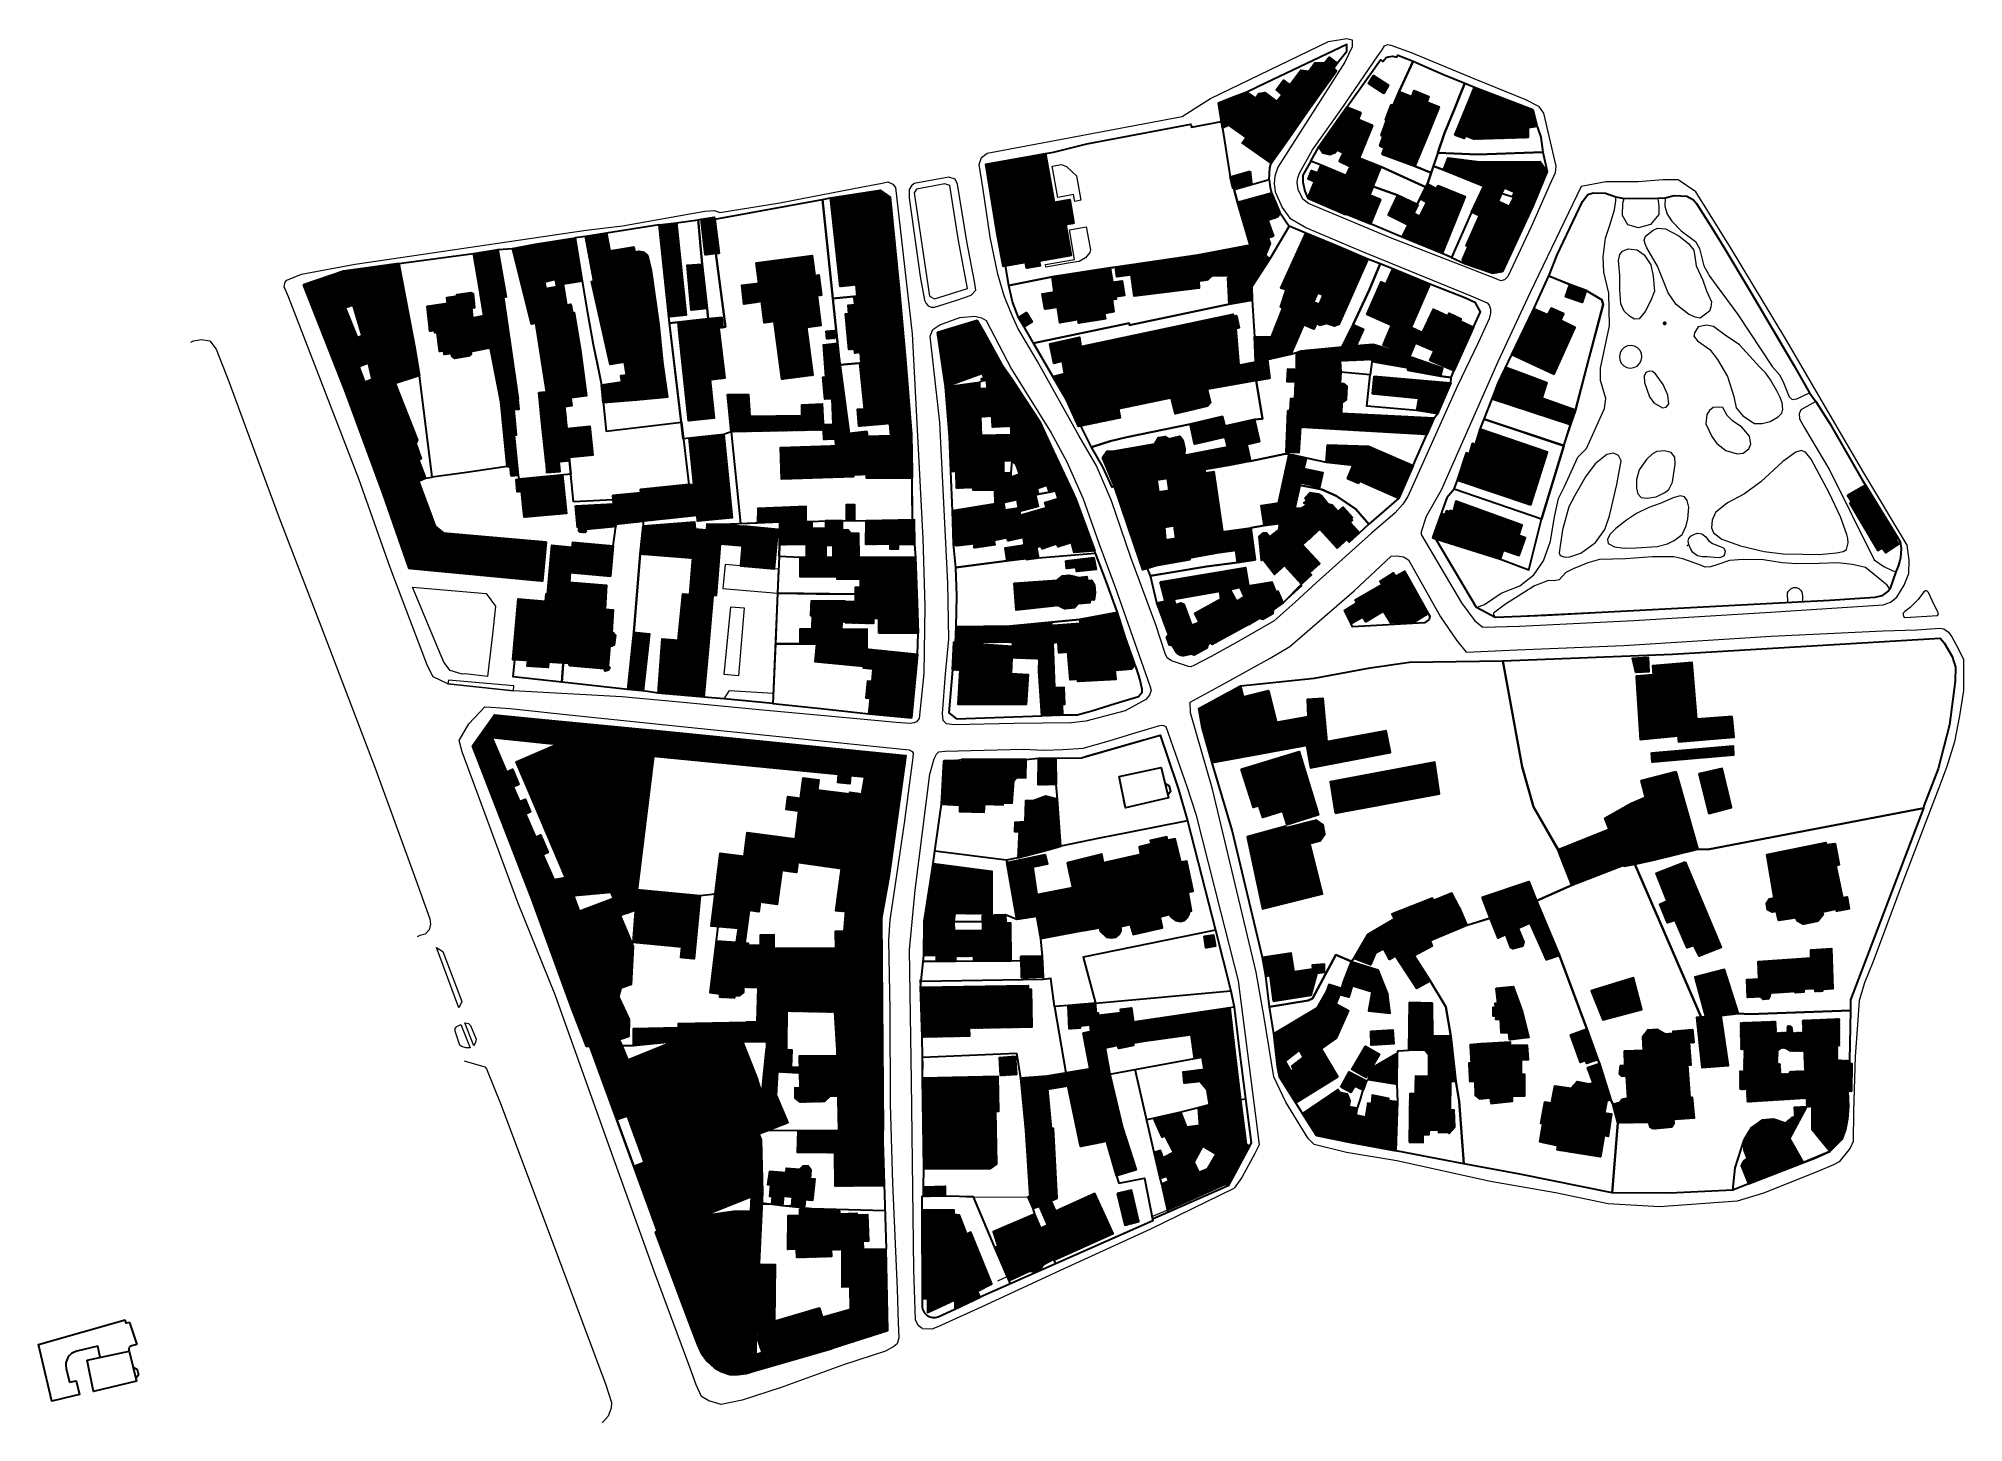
# Model space of a CAD drawing. Header units: metres. Extents: x 18 to 1339, y 13 to 503.
# Drawn here: x 18 to 610, y 13 to 438 of the extents above; entities that cross this region are included whole.
import ezdxf

# ---------------------------------------------------------------- set-up
doc = ezdxf.new("R2010")
doc.units = ezdxf.units.M
doc.header["$MEASUREMENT"] = 0
for name, color, linetype, lineweight in [('1_parcele', 5, 'Continuous', 30), ('cladiri', 1, 'Continuous', 30), ('hatch constr', 246, 'Continuous', 30), ('Hydro_polygon', 5, 'Continuous', 0), ('l.verde', 120, 'Continuous', 9), ('Others-fantana arteziana', 5, 'Continuous', 53), ('parcele', 30, 'Continuous', 9), ('strazi', 7, 'Continuous', 13), ('Street_line', 7, 'Continuous', 0)]:
    doc.layers.add(name, color=color, linetype=linetype, lineweight=lineweight)
pattern_1 = [(45, (-87.06231, -234.33322), (-0.088388348, 0.088388348), [])]

msp = doc.modelspace()

# ---------------------------------------------------------------- hatches: boundary and pattern name
at = {"layer": 'hatch constr'}
h = msp.add_hatch(dxfattribs=at)
h.set_pattern_fill('ANSI31', color=256)
h.set_pattern_definition(pattern_1)
h.paths.add_polyline_path([(327.54, 402.79), (314.09, 400.34), (309.21, 399.46), (312.59, 378.48), (325.48, 381.23), (325.79, 379.47), (336.27, 381.31), (334.99, 388.62), (330.19, 387.78)])
h.paths.add_polyline_path([(333.76, 380.87), (325.79, 379.47), (325.48, 381.23), (312.59, 378.48), (314.53, 368.07), (321.35, 369.27), (321.66, 367.51), (325.85, 368.24), (325.6, 369.66), (335.43, 371.39)])
h.paths.add_polyline_path([(321.66, 353.85), (319.2, 352.36), (320.95, 349.49), (323.39, 351.01)])
h.paths.add_polyline_path([(351.79, 359.11), (351.08, 363.66), (348.13, 363.2), (347.44, 367.63), (329.62, 364.83), (330.23, 360.21), (326.53, 359.63), (327.28, 354.86), (331.19, 355.47), (331.9, 350.73), (337.53, 351.69), (337.69, 350.64), (345.93, 351.93), (345.68, 353.58), (348.52, 354.09), (347.99, 357.79), (349.28, 358), (349.17, 358.7)])
h.paths.add_polyline_path([(374.25, 371.55), (349.07, 367.87), (349.4, 364.85), (353.88, 365.46), (354.77, 358.94), (374.79, 361.41), (374.66, 363.49)])
h.paths.add_polyline_path([(390.42, 374.63), (374.25, 371.55), (374.66, 363.49), (377.43, 363.88), (378.73, 365.15), (378.7, 367.63), (384.43, 367.71), (384.46, 365.1), (383.52, 364.58), (383.97, 356.42), (391.09, 357.72), (390.9, 361.83)])
h.paths.add_polyline_path([(384.43, 367.71), (378.7, 367.63), (378.73, 365.15), (384.46, 365.1)], flags=17)
h.paths.add_polyline_path([(416.93, 428.22), (416, 428.93), (417.2, 430.52), (414.67, 432.44), (413.36, 430.71), (410.27, 430.64), (408.46, 428.07), (406.01, 428.39), (402.63, 423.89), (400.67, 425.36), (398.38, 422.3), (400.14, 420.82), (407.96, 415.62)])
h.paths.add_polyline_path([(400.14, 420.82), (398.58, 418.79), (394.93, 421.54), (393.08, 421.24), (392.02, 419.76), (389.37, 421.67), (385.01, 419.99), (402.45, 407.63), (407.96, 415.62)])
h.paths.add_polyline_path([(385.01, 419.99), (380.65, 418.3), (381.95, 410.61), (383.91, 411.48), (389.19, 407.74), (388, 406.04), (396.87, 399.76), (402.45, 407.63)])
h.paths.add_polyline_path([(390.44, 397.35), (384.3, 395.58), (385.07, 392.1), (390.83, 393.68)])
h.paths.add_polyline_path([(396.97, 390.63), (386.5, 387.83), (390.42, 374.63), (390.9, 361.83), (396.49, 370.38), (395.1, 371.63), (396.57, 375.08), (395.96, 376.75), (397.63, 377.36), (395.89, 382.18), (398.91, 383.27), (399.52, 384.61)])
h.paths.add_polyline_path([(417.23, 374.25), (407.5, 378.26), (399.81, 361.38), (401.45, 360.85), (399.73, 355.52), (400.48, 355.22), (396.95, 346.43), (391.74, 346.49), (392.03, 338.69), (395.77, 339.44), (402.95, 341.11), (406.83, 350.07), (406.8, 350.09), (409.91, 357.19), (411.12, 359.92)])
h.paths.add_polyline_path([(426.54, 370.3), (417.23, 374.25), (411.12, 359.92), (412.88, 359.14), (411.69, 356.41), (409.91, 357.19), (406.83, 350.07), (409.95, 348.71), (410.86, 350.47), (411.98, 349.89), (413.78, 350.49), (416.34, 349.64), (417.71, 350.23)])
h.paths.add_polyline_path([(445.63, 362.64), (434.24, 367.33), (432.23, 362.67), (430.64, 363.35), (426.32, 353.29), (433.9, 349.91), (431.28, 343.79), (436.66, 341.74), (439.94, 349.35)])
h.paths.add_polyline_path([(428.16, 344.16), (428.16, 344.16), (407.96, 342.35), (407.89, 336.17), (418.25, 335.57), (418.1, 338.97), (427.9, 339.39)])
h.paths.add_polyline_path([(430.66, 343.43), (428.16, 344.16), (427.91, 339.39), (427.93, 338.82), (438.99, 336.87), (438.85, 336.11), (448.94, 334.33), (449.58, 336.87)])
h.paths.add_polyline_path([(425.22, 348.71), (422.13, 350.24), (418.69, 343.31), (423.03, 343.7)])
h.paths.add_polyline_path([(459.08, 349.35), (454.92, 351.3), (455.23, 351.96), (451.57, 353.67), (451.18, 352.83), (446.78, 354.89), (443.42, 347.69), (439.94, 349.35), (436.66, 341.74), (439.49, 340.54), (441.18, 344.46), (446.93, 341.98), (445.69, 339.1), (452.99, 335.94)])
h.paths.add_polyline_path([(386.04, 348.94), (387.08, 349.16), (386.27, 352.99), (385.34, 352.79), (385.21, 353.38), (338.43, 343.44), (337.95, 346.26), (328.83, 344.29), (330.08, 338.25), (332.7, 338.94), (333.36, 335.17), (329.75, 334.23), (333.93, 327.03), (386.99, 337.67)])
h.paths.add_polyline_path([(366.15, 327.61), (367.35, 322.7), (377.31, 325.12), (378.28, 326.06), (377.17, 330.27), (396.42, 333.71), (395.77, 339.44), (386.99, 337.67), (333.93, 327.03), (337.68, 318.86), (350.49, 321.52), (349.93, 324.24)])
h.paths.add_polyline_path([(391.72, 321.02), (382.62, 318.91), (381.94, 321.86), (371.96, 319.55), (373.28, 313.38), (382.75, 315.58), (383.46, 312.54), (384.64, 307), (390.54, 308.17), (389.35, 313.29), (393.3, 314.2)])
h.paths.add_polyline_path([(407.96, 342.35), (406.09, 342.1), (404.66, 341.59), (404.68, 336.32), (406.45, 336.24), (407.89, 336.17)])
h.paths.add_polyline_path([(406.45, 336.24), (401.93, 336.44), (401.67, 332.71), (404.37, 332.53), (404.35, 332.15), (406.12, 332.06)])
h.paths.add_polyline_path([(420.15, 331.27), (419.11, 332.09), (418.05, 332.16), (418.25, 335.57), (406.45, 336.24), (406.12, 332.06), (404.35, 332.15), (404.16, 327.35), (402.94, 327.41), (402.75, 323.7), (418.5, 322.91), (418.58, 326.15), (419.95, 327.05)])
h.paths.add_polyline_path([(452.05, 332.25), (428.56, 334.31), (428.07, 328.83), (442.26, 327.45), (441.65, 323.77), (448.05, 322.73)])
h.paths.add_polyline_path([(447.01, 321.48), (418.5, 322.91), (402.75, 323.7), (402.05, 323.69), (401.46, 310.98), (405.42, 310.76), (405.87, 318.59), (444.69, 316.35)])
h.paths.add_polyline_path([(440.5, 306.8), (426.79, 312.79), (414.2, 313.18), (413.81, 307.81), (422.09, 306.89), (420.34, 302.88), (423.69, 301.42), (423.99, 302.08), (436.12, 296.78)])
h.paths.add_polyline_path([(412.73, 304.68), (406.93, 305.89), (405.9, 301.48), (411.77, 300.1)])
h.paths.add_polyline_path([(405.9, 301.48), (406.91, 305.89), (407.67, 309.23), (402.44, 310.45), (399.15, 295.32), (393.79, 294.51), (394.73, 288.34), (399.44, 289.05), (403.27, 289.63), (404.13, 293.73)])
h.paths.add_polyline_path([(421.86, 290.01), (421.44, 290.47), (421.9, 290.89), (419.01, 294.04), (417.52, 292.68), (415.64, 294.75), (414.43, 295.05), (412.33, 297.58), (411.39, 298.1), (408.87, 298.56), (407.33, 296.89), (407.89, 295.95), (406.95, 295.4), (407.85, 294.7), (406.25, 293.69), (404.13, 293.73), (403.27, 289.63), (399.44, 289.05), (399.38, 287.2), (396.5, 284.94), (395.42, 286.09), (394.51, 286.16), (393.16, 285.03), (393.94, 277.61), (394.42, 277.83), (397.91, 273.36), (400.93, 276.11), (406.17, 270.38), (409.26, 273.2), (408.67, 273.84), (411.79, 276.69), (406.55, 282.43), (411.85, 287.27), (417.17, 281.44), (420.09, 284.1), (420.85, 283.28), (424.01, 286.17), (421.12, 289.34)])
h.paths.add_polyline_path([(399.07, 268.18), (398.4, 267.91), (397.14, 270.97), (387.2, 269.34), (388.63, 266.4), (386.2, 265), (389.94, 258.08), (393.26, 259.88), (394.34, 259.57), (397.37, 261.3), (397.54, 262.45), (400.55, 264.57)])
h.paths.add_polyline_path([(386.2, 265), (384.25, 268.58), (381.11, 268.14), (381.43, 265.84), (373.41, 261.47), (374.8, 258.67), (378.44, 252.42), (378.76, 251.8), (389.94, 258.08)])
h.paths.add_polyline_path([(374.8, 258.67), (372.39, 257.78), (369.99, 264.24), (369.1, 264.63), (367.51, 264.04), (366.92, 265.63), (364.33, 265.13), (361.74, 264.63), (365.31, 254.98), (364.73, 254.03), (365.63, 251.59), (366.46, 251.57), (367.74, 249.34), (368.14, 248.9), (369.01, 248.45), (369.83, 248.28), (370.8, 248.51), (372.3, 248.85), (373.17, 248.51), (377.15, 250.65), (377.44, 251.84), (378.44, 252.42)])
h.paths.add_polyline_path([(388.95, 275.43), (362.8, 271.05), (364.33, 265.13), (366.92, 265.63), (381.11, 268.14), (384.25, 268.58), (387.2, 269.34), (389.89, 269.85)])
h.paths.add_polyline_path([(391.44, 281.44), (386.03, 280.7), (386.52, 277.01), (391.95, 277.78)])
h.paths.add_polyline_path([(390.59, 287.64), (367.61, 284.51), (364.42, 283.95), (354.9, 282.28), (357.45, 274.8), (361.85, 276.06), (367.18, 277.01), (371.84, 277.84), (371.74, 278.39), (380.62, 279.96), (386.03, 280.7), (391.44, 281.44)])
h.paths.add_polyline_path([(379.22, 304.95), (376.63, 304.57), (371.16, 303.77), (365.02, 302.87), (365.55, 299.23), (362.23, 298.75), (361.71, 302.33), (353.43, 301.12), (348.8, 300.42), (354.9, 282.28), (364.42, 283.95), (364.07, 287.82), (367.06, 288.26), (367.61, 284.51), (381.9, 286.61)])
h.paths.add_polyline_path([(370.25, 310), (370.34, 311.91), (369.68, 314.73), (368.8, 315.9), (365.33, 315.05), (364.3, 315.78), (362.23, 315.47), (361.13, 313.53), (348.24, 311.28), (346.42, 311.28), (345.08, 309.33), (348.71, 300.41), (348.79, 300.44), (348.8, 300.42), (353.43, 301.12), (361.71, 302.33), (365.02, 302.87), (371.16, 303.77)])
h.paths.add_polyline_path([(383.46, 312.54), (370.25, 310), (371.16, 303.77), (376.63, 304.57), (376.46, 305.57), (384.64, 307)])
h.paths.add_polyline_path([(412.72, 235.32), (408, 234.99), (408.28, 229.65), (398.49, 227.92), (396.03, 237.67), (388.32, 235.73), (387.47, 239.13), (374.6, 232.13), (375.64, 226.27), (378.77, 215.43), (414.01, 221.91)])
h.paths.add_polyline_path([(405.51, 218.86), (387.7, 213.49), (391.41, 201.66), (393.04, 202.24), (394.34, 198.62), (400.48, 200.54), (401.78, 196.38), (411.45, 199.39)])
h.paths.add_polyline_path([(432.26, 225.26), (407.73, 220.75), (409, 213.87), (433.54, 218.63)])
h.paths.add_polyline_path([(447.21, 215.59), (414.99, 209.56), (416.57, 199.88), (448.65, 205.83)])
h.paths.add_polyline_path([(408.76, 190.55), (411.94, 191.41), (413.38, 193.51), (412.89, 196.29), (410.77, 197.73), (401.46, 195.46), (401.35, 195.95), (389.51, 192.7), (394.25, 170.53), (412.63, 175.1)])
h.paths.add_polyline_path([(402.98, 156.86), (394.2, 155.51), (395.24, 149.8), (396.45, 149.97), (403.98, 151.12)])
h.paths.add_polyline_path([(410.98, 150.69), (413.24, 151), (413.28, 153.47), (409.49, 153.16), (409.63, 151.98), (403.98, 151.12), (396.45, 149.97), (397.54, 142.14), (409.14, 143.98)])
h.paths.add_polyline_path([(413.88, 134.88), (416.9, 141.25), (417.94, 144.04), (418.51, 145.98), (414.57, 147.26), (414.03, 145.42), (410.87, 139.93), (397.71, 132.09), (398.78, 122.01), (401.22, 123.56), (405.55, 127.09)])
h.paths.add_polyline_path([(417.36, 118.88), (412.28, 127.5), (416.87, 130.74), (420.69, 139.24), (416.9, 141.25), (413.88, 134.88), (405.55, 127.09), (406.79, 124.94), (403.23, 122.18), (403.83, 121.12), (402.88, 120.6), (401.22, 123.56), (398.78, 122.01), (399.41, 118.85), (404.48, 110.85)])
h.paths.add_polyline_path([(420.89, 120.35), (418.34, 115.72), (421.38, 114.06), (422.47, 115.95), (425.04, 114.85), (426.23, 117.62)])
h.paths.add_polyline_path([(430.14, 125.77), (425.83, 128.33), (421.67, 121.09), (426, 118.62), (427.58, 121.44)])
h.paths.add_polyline_path([(435.71, 126.12), (427.58, 121.44), (426.66, 118.08), (435.6, 116.55)])
h.paths.add_polyline_path([(434.25, 133.27), (427.53, 132.87), (427.61, 128.59), (434.53, 129.02)])
h.paths.add_polyline_path([(432.76, 144.04), (427.96, 145.43), (426.81, 139.18), (433.42, 138.44)])
h.paths.add_polyline_path([(429.66, 151.73), (421.53, 154.35), (419.09, 147.91), (417.94, 144.04), (420.75, 143.38), (421.76, 146.79), (427.39, 145.04), (427.53, 145.56), (427.96, 145.43), (432.76, 144.04)])
h.paths.add_polyline_path([(436.83, 163.54), (434.77, 167.39), (426.61, 162.62), (422.25, 155.27), (427.44, 153.28), (428.91, 156.85), (431.49, 158.2), (433.25, 154.98), (435.08, 156.07), (441.66, 145.99), (445.71, 148.32), (440.81, 156.09)])
h.paths.add_polyline_path([(456.98, 165.43), (454.65, 171), (436.83, 163.54), (440.81, 156.09), (446.41, 159.05), (445.73, 160.66)])
h.paths.add_polyline_path([(446.4, 141.46), (439.44, 141.68), (439.16, 127.01), (443.9, 127.15), (445.25, 125.72), (445.22, 119), (441.2, 119.05), (441.14, 113.63), (439.47, 113.65), (439.3, 98.76), (443.64, 98.68), (443.61, 101.03), (445.48, 101.09), (445.5, 102.55), (448.29, 102.5), (448.26, 101.69), (451.13, 101.86), (451.62, 101.46), (453.35, 103.36), (453.12, 108.61), (451.98, 108.63), (452.11, 117.42), (453.66, 117.47), (452.05, 131.37), (446.42, 131.35)])
h.paths.add_polyline_path([(473.77, 124.1), (475.98, 124.19), (475.67, 128.44), (470.35, 128.53), (470.44, 129.48), (461.36, 128.96), (458, 128.64), (458.32, 123.1), (457.6, 123.04), (457.89, 117.44), (459.5, 117.56), (459.55, 113.1), (460.9, 112.07), (464.21, 112.39), (464.41, 110.69), (471.07, 111.32), (471.1, 112.9), (474.89, 113.02), (474.86, 119.54), (473.86, 119.65)])
h.paths.add_polyline_path([(474.17, 138.72), (471.3, 146.65), (466.02, 146.08), (466.53, 141.51), (465.73, 141.48), (465.79, 140.3), (465.15, 140.3), (465.15, 137.49), (466.02, 137.46), (465.96, 136.43), (467.39, 136.43), (467.62, 132.4), (469.92, 132.4), (470.09, 130.22), (476.07, 130.97)])
h.paths.add_polyline_path([(500.05, 111.47), (501.26, 111.81), (497.75, 122.96), (494.13, 121.69), (495.8, 117.04), (494.48, 116.69), (490.97, 117.38), (489.08, 115.34), (484.02, 116.12), (483.05, 110.86), (480.95, 111.12), (479.74, 104.52), (480.35, 104.4), (479.43, 98.83), (484.94, 97.62), (484.77, 96.36), (498.1, 94.24), (499.25, 100.84), (500.45, 100.5), (501.49, 107.45), (499.3, 107.79)])
h.paths.add_polyline_path([(493.85, 133.58), (488.91, 131.74), (491.98, 123.3), (493.5, 123.85), (493.87, 122.96), (497.24, 124.13)])
h.paths.add_polyline_path([(454.63, 171.06), (452.39, 175.31), (446.85, 173.07), (446.47, 173.84), (433.97, 168.88), (436.83, 163.54)])
h.paths.add_polyline_path([(502.96, 189.43), (500.75, 194.98), (485.04, 188.78), (489.32, 177.83), (505.19, 183.98)])
h.paths.add_polyline_path([(508.22, 149.28), (495.22, 145.25), (498.81, 136.34), (510.83, 139.56)])
h.paths.add_polyline_path([(524.79, 122.35), (525.89, 122.48), (525.38, 129.31), (526.75, 129.36), (526.42, 133.38), (520.39, 132.89), (520.44, 132.27), (517.83, 132.04), (515.42, 133.54), (512.63, 133.28), (511.08, 131.3), (511.31, 127.1), (505.51, 126.87), (505.6, 122.39), (504.22, 122.31), (503.9, 119.66), (504.56, 119.09), (506.14, 119.03), (506.46, 112.4), (504.72, 111.97), (503.84, 110.98), (501.93, 110.45), (503.46, 104.72), (512.97, 104.79), (513.51, 103.24), (514.28, 102.81), (519.97, 103.38), (520.6, 104.5), (520.57, 105.71), (526.86, 106.19), (526.23, 112.57), (525.54, 112.48)])
h.paths.add_polyline_path([(535.16, 137.69), (530.37, 137.31), (527.65, 137.08), (529.25, 121.69), (537.46, 122.32)])
h.paths.add_polyline_path([(575.34, 122.96), (574.65, 122.96), (574.62, 123.99), (571.06, 124.05), (571.01, 128.42), (571.64, 128.47), (571.7, 136.8), (560.18, 136.29), (560.32, 132.58), (557.22, 132.5), (557.11, 134.19), (556.65, 134.59), (555.76, 134.59), (555.44, 134.1), (555.5, 132.55), (552.22, 132.52), (552.08, 135.97), (541.08, 135.57), (541.25, 127.24), (542.23, 127.24), (542.17, 120.66), (540.91, 120.66), (540.96, 114.95), (543.03, 115.03), (543.18, 111.13), (561.34, 112.26), (561.49, 109.63), (574.28, 109.81), (574.14, 114.32), (575.23, 114.4)])
h.paths.add_polyline_path([(553.59, 119.86), (553.39, 122.9), (552.55, 122.99), (552.73, 127.01), (553.7, 127.67), (554.82, 127.64), (556.29, 126.75), (560.62, 126.78), (560.88, 120.75), (556.4, 120.58), (556, 119.86)], flags=16)
h.paths.add_polyline_path([(556.34, 99.91), (561.49, 109.63), (557.67, 109.4), (557.78, 106.5), (556.89, 106.29), (554.81, 104.59), (551.32, 105.84), (547.73, 105.53), (544.48, 103.29), (542.27, 99.58), (542.19, 96.39), (543.13, 93.61), (542.07, 92.92), (541.35, 91.6), (543.61, 85.97), (560.49, 92.48)])
h.paths.add_polyline_path([(573.98, 105.81), (574.28, 109.81), (563.16, 109.66), (563.16, 102.54), (568.58, 95.88), (572.26, 99.55), (573.4, 102.66)])
h.paths.add_polyline_path([(569.14, 158.34), (562.7, 157.91), (562.79, 155.49), (546.51, 154.32), (546.79, 148.99), (543.09, 148.74), (543.26, 143.29), (547.25, 143.49), (548.08, 142.66), (549.69, 142.8), (550.15, 143.66), (550.27, 144.58), (558.04, 145.07), (558.05, 144.72), (560.61, 144.9), (560.58, 145.82), (564.08, 145.96), (564.11, 145.07), (566.35, 145.15), (566.35, 145.7), (569.54, 145.96)])
h.paths.add_polyline_path([(536.25, 151.85), (527.09, 149.46), (530.37, 137.31), (535.16, 137.69), (540.5, 138.35)])
h.paths.add_polyline_path([(524.13, 184.93), (515.2, 181.46), (518.59, 172.93), (516.35, 171.95), (518.71, 166.21), (521.09, 166.98), (524.74, 158.54), (526.83, 159.28), (528.4, 155.98), (535.16, 158.67)])
h.paths.add_polyline_path([(570.46, 183.74), (571.49, 184.03), (570.23, 190.63), (567.5, 190.26), (567.35, 190.89), (549.23, 187.24), (551.47, 173.9), (550.05, 173.63), (549.12, 172.11), (549.43, 170.2), (550.86, 169.45), (552.19, 169.72), (552.79, 166.95), (558.26, 167.74), (558.39, 166.92), (560.38, 165.76), (564.93, 166.68), (566.51, 168.63), (566.29, 169.45), (570.49, 170.41), (570.63, 169.78), (574.48, 170.47), (573.87, 174.23), (572.5, 174)])
h.paths.add_polyline_path([(521.23, 212.75), (510.57, 210.02), (511.95, 204.82), (507.62, 203.04), (511.72, 192.61), (514.28, 185.46), (528.01, 188.85)])
h.paths.add_polyline_path([(507.62, 203.04), (499.4, 198.36), (500.75, 194.98), (502.96, 189.43), (511.72, 192.61)])
h.paths.add_polyline_path([(535.53, 213.67), (528.35, 212.06), (531.4, 199.82), (538.35, 201.72)])
h.paths.add_polyline_path([(511.72, 192.61), (502.96, 189.43), (505.19, 183.98), (505.35, 183.6), (514.28, 185.46)])
h.paths.add_polyline_path([(538.95, 217.77), (538.84, 220.67), (513.79, 218.49), (513.99, 215.62)])
h.paths.add_polyline_path([(538.58, 229.69), (527.66, 228.87), (509.94, 227.6), (510.27, 222.62), (521.89, 223.67), (522.04, 221.85), (539.14, 223.26)])
h.paths.add_polyline_path([(526.28, 246.24), (514.11, 245.21), (514.27, 242.49), (509.02, 242.08), (509.94, 227.6), (527.66, 228.87)])
h.paths.add_polyline_path([(512.73, 247.89), (507.89, 247.64), (508.97, 243.21), (512.96, 243.41)])
h = msp.add_hatch(dxfattribs=at)
h.set_pattern_fill('ANSI31', color=256)
h.set_pattern_definition(pattern_1)
h.paths.add_polyline_path([(118.98, 340.18), (133.62, 343.65), (135.1, 334.46), (127.65, 332.08), (125.98, 331.47), (125.44, 332.93), (122.09, 331.69), (121.34, 333.72), (120.56, 333.43), (119.43, 338.33)])
h.paths.add_polyline_path([(111.72, 366.55), (128.78, 368.98), (133.62, 343.65), (118.98, 340.18), (117.48, 346.79), (114.7, 356.12)])
h.paths.add_polyline_path([(112.13, 330.14), (99.51, 362.34), (111.72, 366.55), (114.7, 356.12), (112.26, 355.32), (115.93, 346.17), (117.48, 346.79), (118.98, 340.18), (119.43, 338.33), (116.43, 337.13), (118.27, 332.53)])
h.paths.add_polyline_path([(123.99, 298.12), (112.13, 330.14), (118.27, 332.53), (120.56, 333.43), (121.34, 333.72), (122.09, 331.69), (125.44, 332.93), (125.98, 331.47), (127.65, 332.08), (134.54, 314.62), (133.98, 313.55), (135.65, 308.9), (134.77, 308.58), (136.98, 302.91), (134.8, 302.01)])
h.paths.add_polyline_path([(174.1, 283.39), (172.95, 271.23), (131.96, 275.12), (123.99, 298.12), (134.8, 302.01), (139.99, 288.23), (142.52, 286.11)])
h.paths.add_polyline_path([(172.65, 320.77), (180.03, 321.53), (180.43, 318.21), (181.23, 308.3), (174.03, 307.55)])
h.paths.add_polyline_path([(179.09, 303.9), (180.31, 292.12), (167.33, 290.95), (166.51, 298.84), (165.13, 298.74), (164.83, 302.58)])
h.paths.add_polyline_path([(160.11, 326.46), (162.09, 306.48), (162.98, 306.57), (163.26, 303.66), (165.52, 303.88), (164.3, 316.19), (164.97, 316.26), (164.21, 324.01), (165.71, 324.16), (165.5, 327.24)])
h.paths.add_polyline_path([(174.03, 307.55), (174.2, 304.64), (178.33, 305.03), (178.08, 307.97)])
h.paths.add_polyline_path([(157.17, 341.7), (163.24, 342.87), (165.5, 327.24), (160.11, 326.46)])
h.paths.add_polyline_path([(160.99, 358.5), (163.24, 342.87), (157.17, 341.7), (154.94, 352.91), (154.14, 357.7)])
h.paths.add_polyline_path([(161.81, 358.64), (154.14, 357.7), (151.71, 372.05), (159.25, 373.23)])
h.paths.add_polyline_path([(163.69, 373.56), (171.33, 374.99), (173.55, 363.24), (173.93, 361.22), (175.51, 352.7), (175.74, 351.48), (170.86, 350.56), (169.54, 350.31)])
h.paths.add_polyline_path([(137.45, 355.83), (143.74, 356.74), (143.48, 358.52), (146.69, 358.98), (146.62, 359.45), (150.95, 360.07), (151.59, 359.69), (152.01, 355.28), (151.09, 355.19), (151.37, 352.2), (154.94, 352.91), (156.91, 343.03), (150.86, 341.83), (151.01, 341.11), (150.42, 340.51), (145.97, 339.78), (145.13, 340.31), (144.89, 341.24), (142.71, 340.96), (142.57, 342.04), (141.28, 341.87), (140.53, 347.69), (139.83, 347.6), (139.74, 348.3), (138.33, 348.12)])
h.paths.add_polyline_path([(171.77, 329.28), (179.06, 330.04), (180.05, 321.54), (172.65, 320.77)])
h.paths.add_polyline_path([(174.15, 329.59), (170.86, 350.56), (175.76, 351.48), (177.86, 340.28), (179.06, 330.04)])
h.paths.add_polyline_path([(201.81, 326.97), (191.55, 326.13), (191.09, 331.67), (197.27, 332.53), (196.97, 334.46), (198.77, 334.75), (198.15, 338.64), (193.68, 337.92), (187.95, 363.46), (188.73, 363.64), (186.16, 377.24), (192.59, 378.32), (193.59, 372.89), (201.28, 332.89)])
h.paths.add_polyline_path([(175.51, 352.7), (182.12, 353.77), (182.7, 353.87), (184.56, 342.34), (186.45, 328.29), (181.6, 327.64), (181.92, 325.22), (179.66, 324.86), (177.86, 340.28), (175.74, 351.48)])
h.paths.add_polyline_path([(180.4, 318.21), (187.47, 318.9), (188.35, 310.02), (181.14, 309.31)])
h.paths.add_polyline_path([(171.33, 374.99), (182.93, 376.87), (185.09, 363.54), (179.27, 362.59), (180.29, 356.26), (181.68, 356.49), (182.12, 353.77), (175.51, 352.7), (173.93, 361.22), (177.35, 361.83), (176.96, 364.04), (173.55, 363.24)])
h.paths.add_polyline_path([(221.71, 382.61), (225.74, 383.15), (227.21, 372.14), (222.97, 371.57)])
h.paths.add_polyline_path([(193.59, 372.89), (201.01, 374.06), (201.26, 372.5), (202.51, 372.69), (204.13, 372.45), (205.16, 371.46), (206.32, 366.84), (208.69, 350.05), (209.86, 338.65), (211.39, 327.84), (201.81, 326.97), (201.28, 332.89), (199.97, 339.77)])
h.paths.add_polyline_path([(222, 368.78), (223.51, 355.16), (218.67, 354.63), (217.37, 368.39)])
h.paths.add_polyline_path([(208.77, 380.87), (214.16, 381.43), (217.08, 353.09), (211.75, 352.54)])
h.paths.add_polyline_path([(214.95, 347.57), (214.59, 350.91), (228.03, 352.35), (228.36, 349.26), (227.09, 349.06)])
h.paths.add_polyline_path([(227.09, 349.06), (229, 333.7), (224.41, 333.13), (225.65, 321.42), (217.81, 320.59), (214.95, 347.57)])
h.paths.add_polyline_path([(238.63, 369.13), (255.84, 371.39), (256.64, 365.27), (257.9, 365.43), (258.72, 359.2), (257.31, 359.01), (258.52, 349.86), (254.07, 349.27), (256, 334.61), (246.48, 333.36), (244.15, 351.1), (241.08, 350.7), (240.22, 357.23), (234.83, 356.45), (234.15, 362.26), (239.38, 362.95)])
h.paths.add_polyline_path([(222.56, 235.62), (208.49, 236.84), (209.7, 253.51), (214.64, 253.15), (216.09, 267.41), (225.24, 266.62), (223.92, 251.28)])
h.paths.add_polyline_path([(218.23, 267.19), (219.87, 287.32), (223.41, 287.03), (223.56, 288.9), (228.12, 288.78), (227.57, 282.68), (226.95, 274.77), (226.34, 266.87), (225.27, 266.95), (225.24, 266.62)])
h.paths.add_polyline_path([(203.82, 288.3), (219.63, 289.49), (219.87, 287.32), (219.14, 278.29), (202.92, 279.59)])
h.paths.add_polyline_path([(179.27, 246.08), (174.78, 246.36), (174.68, 244.73), (168.26, 245.13), (168.37, 246.84), (163.85, 247.12), (165.48, 265.86), (173.83, 265.14), (174.02, 267.36), (174.48, 267.32), (175.79, 282.31), (182.09, 281.77), (182.21, 283.25), (194.68, 282.16), (193.86, 272.83), (181.46, 273.93), (181.19, 270.96)])
h.paths.add_polyline_path([(181.19, 270.96), (192.63, 270.04), (192.23, 262.64), (194.69, 262.48), (194.25, 255.47), (194.68, 255.45), (195.37, 254.69), (194.96, 251.6), (194.12, 251.28), (193.6, 251.36), (193.12, 245.21), (193.6, 244.71), (193.22, 243.92), (192.21, 243.64), (192.02, 244.31), (181.33, 245.28), (180.9, 246.05), (179.27, 246.08)])
h.paths.add_polyline_path([(183.11, 294.47), (194.79, 295.03), (195.36, 288.81), (195.43, 288.04), (186.29, 287.2), (186.35, 286.57), (186, 286.27), (184.41, 286.29), (184.13, 286.61), (184.15, 287.74), (183.71, 287.75)])
h.paths.add_polyline_path([(194.79, 295.03), (194.54, 297.57), (203.11, 298.41), (203.01, 299.48), (219.46, 301.11), (220.44, 291.49), (195.36, 288.81)])
h.paths.add_polyline_path([(220.44, 291.49), (219.46, 301.11), (218.02, 315.24), (228.69, 316.39), (231.19, 290.78), (220.61, 289.75)])
h.paths.add_polyline_path([(203.91, 237.5), (199.14, 238), (201, 255.63), (205.77, 255.12)])
h.paths.add_polyline_path([(234.82, 288.19), (234.28, 282.09), (233.74, 275.99), (244.24, 275.06), (245.32, 287.2)])
h.paths.add_polyline_path([(228.12, 288.77), (234.82, 288.19), (234.28, 282.09), (227.57, 282.68)])
h.paths.add_polyline_path([(253.96, 289.61), (253.96, 294.2), (239.09, 293.66), (239.04, 289.21), (245.92, 289.49)])
h.paths.add_polyline_path([(265.15, 287.09), (265.15, 289.81), (259.87, 289.81), (259.93, 287)])
h.paths.add_polyline_path([(260, 282.23), (262.19, 282.3), (262.19, 278.56), (263.44, 278.56), (270.23, 278.59), (270.11, 285.96), (267.73, 285.92), (266.8, 287.09), (259.93, 287)])
h.paths.add_polyline_path([(245.92, 289.49), (255.66, 289.64), (255.7, 287.56), (259.92, 287.63), (260, 282.23), (260.05, 278.56), (254.1, 278.56), (254.04, 282.58), (245.79, 282.46)])
h.paths.add_polyline_path([(272.38, 289.94), (287.18, 290.18), (287.3, 282.58), (282.25, 282.49), (282.27, 281.11), (279.81, 281.07), (279.78, 282.66), (272.34, 282.54)])
h.paths.add_polyline_path([(266.4, 289.9), (266.36, 294.87), (268.86, 294.84), (268.87, 289.86)])
h.paths.add_polyline_path([(263.47, 272.61), (252.16, 272.62), (252.17, 278.56), (254.1, 278.56), (260.05, 278.56), (262.19, 278.56), (263.44, 278.56)])
h.paths.add_polyline_path([(269.13, 271.84), (263.47, 271.85), (263.44, 278.56), (269.1, 278.59)])
h.paths.add_polyline_path([(288.03, 264.62), (276.22, 264.86), (269.13, 265.01), (269.13, 269.45), (270.7, 269.45), (270.7, 271.84), (269.13, 271.84), (269.1, 278.59), (270.23, 278.59), (278.89, 278.57), (287.55, 278.55)])
h.paths.add_polyline_path([(265.97, 258.45), (265.97, 265.07), (255.48, 265.12), (255.28, 260.7), (260.06, 260.74), (259.96, 256.34), (264.93, 256.42), (264.99, 258.83), (265.97, 258.81)])
h.paths.add_polyline_path([(265.97, 258.45), (265.97, 265.07), (269.13, 265.01), (276.22, 264.86), (276.24, 259.83), (274.65, 259.82), (274.65, 258.23)])
h.paths.add_polyline_path([(276.26, 255.23), (276.22, 264.86), (288.03, 264.62), (288.35, 255.28)])
h.paths.add_polyline_path([(272.73, 250.28), (272.73, 256.54), (264.93, 256.42), (259.96, 256.34), (259.79, 251.61)])
h.paths.add_polyline_path([(259.79, 251.61), (288.23, 248.69), (286.37, 229.2), (273.26, 230.45), (273.71, 235.15), (272.36, 235.27), (272.87, 240.6), (274.24, 240.47), (274.6, 244.24), (271.57, 244.53), (271.62, 245.04), (256.71, 246.47), (257.22, 251.87)])
h.paths.add_polyline_path([(257.22, 251.87), (252.12, 251.99), (252.15, 256.62), (255.82, 256.7), (255.92, 260.71), (260.06, 260.74), (259.96, 256.34), (259.79, 251.61)])
h.paths.add_polyline_path([(263.45, 344.48), (267.2, 316.7), (267.63, 313.04), (263.04, 312.89), (262.97, 314.96), (259.37, 314.84), (259.26, 317.76), (259.19, 319.42), (262.31, 319.56), (261.95, 327.38), (259.73, 327.28), (259.04, 334.03), (260.01, 334.11), (259.3, 343.96)])
h.paths.add_polyline_path([(286.31, 316.35), (286.51, 304.65), (286.52, 302.99), (272.51, 302.92), (272.47, 304.07), (268.49, 303.9), (268.49, 305.53), (267.63, 313.04), (267.2, 316.7), (272.65, 317.33), (272.83, 315.77), (279.98, 315.97)])
h.paths.add_polyline_path([(268.49, 305.53), (268.49, 303.4), (246.38, 302.68), (246.07, 312.34), (267.63, 313.04)])
h.paths.add_polyline_path([(284.46, 339.55), (286.31, 316.35), (279.98, 315.97), (279.71, 319.72), (270.16, 318.92), (269.73, 324.11), (271.88, 324.29), (270.47, 338.31), (270.91, 338.36)])
h.paths.add_polyline_path([(229.78, 328.68), (236.24, 328.68), (236.61, 322.01), (252.67, 322.22), (252.67, 325.52), (258.89, 325.8), (259.26, 317.76), (230.88, 317.22)])
h.paths.add_polyline_path([(260.08, 348.16), (262.6, 348.33), (262.79, 345.97), (260.32, 345.74)])
h.paths.add_polyline_path([(282.64, 360.19), (284.46, 339.55), (270.91, 338.36), (270.62, 341.55), (268.88, 341.4), (268.78, 342.62), (267.07, 342.47), (266.1, 353.48), (267.06, 353.57), (266.83, 356.14), (268.88, 356.32), (268.7, 358.36), (269.71, 358.45), (269.68, 358.93)])
h.paths.add_polyline_path([(261.44, 389.16), (276.7, 391.49), (279.79, 389.37), (282.64, 360.19), (269.68, 358.93), (269.34, 362.36), (264.43, 361.88)])
h.paths.add_polyline_path([(294.36, 347.77), (306.48, 351.41), (308.81, 347.48), (314.1, 337.76), (316.8, 334.01), (309.47, 333.03), (308, 332.82), (307.89, 333.62), (308.69, 333.73), (308.2, 335.15), (296.83, 331)])
h.paths.add_polyline_path([(316.8, 334.01), (325.8, 320.29), (324.01, 319.12), (316.95, 318.88), (313.3, 318.76), (311.25, 318.63), (311.15, 320.94), (311.16, 321.97), (307.57, 321.77), (307.28, 330.47), (309.56, 330.54), (309.47, 333.03)])
h.paths.add_polyline_path([(297.98, 315.78), (307.72, 316.08), (316.99, 316.3), (317.14, 308.27), (314.61, 308.23), (314.65, 304.63), (316.9, 304.66), (316.88, 303.24), (316.86, 300.22), (319.6, 300.2), (319.95, 296.62), (314.6, 295.5), (312.01, 295.12), (311.98, 299.3), (305.27, 299.25), (305.27, 300.02), (300.15, 299.85), (300.08, 305.03), (298.38, 305.03)])
h.paths.add_polyline_path([(297.98, 315.78), (296.83, 331), (307.27, 332.44), (307.28, 330.47), (307.57, 321.77), (307.72, 316.08)])
h.paths.add_polyline_path([(325.8, 320.29), (329.86, 311.32), (335.11, 300.24), (330.68, 299.01), (328.8, 298.64), (328.06, 300.8), (324.93, 299.7), (325.34, 297.97), (319.95, 296.62), (319.6, 300.2), (316.86, 300.22), (316.88, 303.24), (319.56, 304.25), (318.53, 307.12), (317.14, 308.27), (316.99, 316.3), (316.95, 318.36), (316.95, 318.88), (324.01, 319.12)])
h.paths.add_polyline_path([(319.27, 293.86), (318.78, 296.38), (319.95, 296.62), (324.48, 297.76), (325.29, 294.23), (319.49, 292.72)])
h.paths.add_polyline_path([(298.93, 292.91), (314.6, 295.5), (314.98, 293.17), (319.27, 293.86), (319.72, 291.58), (320.7, 284.68), (315.93, 283.64), (315.71, 284.64), (311.69, 283.76), (311.98, 282.44), (305.64, 281.48), (305.55, 282.72), (300.21, 282.16), (299.27, 282.64)])
h.paths.add_polyline_path([(335.11, 300.24), (336.84, 296.52), (342.7, 280.58), (336.31, 280.12), (335.53, 283.14), (331.42, 281.82), (331, 282.73), (326.45, 281.16), (326.15, 282.05), (324.79, 281.58), (325.34, 278.42), (321.66, 277.91), (319.72, 291.58), (327.78, 293.95), (327.34, 295.46), (331.38, 296.64), (330.68, 299.01)])
h.paths.add_polyline_path([(317.93, 270.66), (331.08, 271.62), (332.71, 272.86), (334.72, 273.12), (336.21, 272.82), (337.68, 272.41), (340.25, 272.72), (340.4, 271.44), (341.68, 271.6), (342.62, 270.01), (342.81, 267.66), (342.46, 265.48), (341.19, 265.47), (341.17, 264.59), (337.57, 264.34), (336.39, 263.07), (333.37, 262.76), (331.28, 263.74), (318.51, 262.4)])
h.paths.add_polyline_path([(321.04, 282.3), (315.07, 281.42), (315.59, 277.53), (321.61, 278.25)])
h.paths.add_polyline_path([(333.8, 277.54), (342.34, 278.54), (343.05, 274.86), (337.08, 274.25), (336.95, 275.47), (333.96, 275.17)])
h.paths.add_polyline_path([(308.45, 252.43), (299.89, 252.43), (300.07, 257.23), (308.45, 257.32)])
h.paths.add_polyline_path([(316.58, 252.49), (308.45, 252.43), (308.45, 257.32), (316.53, 257.4)])
h.paths.add_polyline_path([(301.31, 243.85), (316.92, 242.88), (322.16, 242.57), (321.61, 233.34), (300.71, 233.34)])
h.paths.add_polyline_path([(330.41, 252.37), (329.95, 257.69), (338.18, 258.4), (338.56, 252.94)])
h.paths.add_polyline_path([(329.81, 252.24), (329.35, 258.69), (316.53, 257.4), (316.58, 252.49), (317.51, 252.52), (325.75, 252.24)])
h.paths.add_polyline_path([(338.56, 252.94), (352, 253.88), (349.5, 261.6), (337.98, 259.51), (338.18, 258.4)])
h.paths.add_polyline_path([(299.38, 252.46), (317.45, 251.33), (317.22, 247.67), (316.92, 242.88), (298.97, 244)])
h.paths.add_polyline_path([(325.6, 247.39), (325.75, 252.24), (329.81, 252.24), (330.33, 238.58), (333.13, 238.69), (333.33, 233.36), (332.66, 233.33), (332.79, 230.05), (326.41, 229.81), (325.49, 243.64)])
h.paths.add_polyline_path([(317.45, 251.33), (317.51, 252.52), (325.75, 252.24), (325.6, 247.39), (317.22, 247.67)])
h.paths.add_polyline_path([(331.42, 252.44), (352, 253.88), (354.78, 246.1), (354.5, 244.71), (353.98, 244.23), (348.85, 243.75), (349.11, 241.05), (337.48, 240.44), (337.45, 241.07), (335.1, 240.95), (334.34, 249.46), (331.62, 249.18)])
h.paths.add_polyline_path([(473.65, 329.75), (475.35, 334.76), (481.65, 332.39), (480.02, 327.58)])
h.paths.add_polyline_path([(466.68, 332.11), (469.05, 337.12), (475.35, 334.76), (473.65, 329.75)])
h.paths.add_polyline_path([(470.86, 340.92), (483.84, 334.94), (490.3, 349.25), (485.93, 351.4), (486.85, 353.44), (482.89, 355.19), (481.86, 353.12), (477.63, 355.05)])
h.paths.add_polyline_path([(466.68, 332.11), (479.96, 327.61), (490.37, 323.9), (488.9, 319.42), (464.81, 327.38)])
h.paths.add_polyline_path([(488.63, 362.49), (493.66, 360.65), (492.48, 356.91), (487.37, 358.72)])
h.paths.add_polyline_path([(427.41, 381.18), (419.87, 384.26), (419.72, 383.99), (408.14, 389.05), (410.2, 394.08), (408.21, 394.9), (409.31, 397.59), (411.22, 396.8), (412.21, 399.21), (419.85, 396.03), (428.24, 392.66), (427.14, 389.97), (430.49, 388.6)])
h.paths.add_polyline_path([(477.34, 386.62), (467.94, 366.52), (465.04, 365.96), (456.34, 368.91), (455.73, 370.06), (457.44, 374.11), (456.82, 374.4), (460.93, 383.57), (458.47, 384.69), (462.23, 392.71), (467.66, 390.45), (466.66, 388.07), (470.16, 386.62), (471.43, 389.23)])
h.paths.add_polyline_path([(462.23, 392.71), (449.83, 397.76), (451.25, 401.39), (461.03, 400.18), (479.52, 400.32), (481.67, 397.21), (477.34, 386.62), (471.43, 389.23), (471.01, 389.43), (471.62, 390.8), (468.44, 392.21), (467.66, 390.45)])
h.paths.add_polyline_path([(453.31, 408.4), (459.38, 423.15), (477.33, 416.32), (478.67, 411.09), (475.82, 410.71), (475.84, 407.66), (459.09, 407.16), (456.52, 408.18), (456.2, 407.37)])
h.paths.add_polyline_path([(448.21, 392.93), (456.49, 389.51), (449.4, 372.02), (437.17, 377.08), (439.02, 380.81), (440.7, 384.41), (442.55, 383.49), (444.68, 387.75), (442.59, 388.79), (444.91, 393.45), (447.73, 392.04)])
h.paths.add_polyline_path([(440.7, 384.41), (441.92, 386.99), (435.67, 389.94), (432.86, 383.91), (439.02, 380.81)])
h.paths.add_polyline_path([(436.19, 421.88), (440.15, 420.29), (440.88, 422.12), (445.35, 420.33), (444.69, 418.69), (448.55, 417.14), (444.87, 407.97), (441.01, 398.89), (431.03, 402.61), (431.75, 404.54), (430.23, 405.11), (431.34, 408.09), (430.65, 408.35), (432.37, 412.96), (431.97, 413.11), (433.71, 417.78), (434.42, 417.52)])
h.paths.add_polyline_path([(428.24, 392.66), (430.65, 398.69), (423.97, 401.36), (428.01, 411.43), (423.63, 413.19), (424.47, 415.27), (420.11, 417.02), (411.56, 404.79), (412.79, 403.01), (414.9, 402.49), (416.55, 403.04), (417.13, 403.85), (418.99, 402.98), (417.8, 400.44), (421.19, 398.81), (419.85, 396.03)])
h.paths.add_polyline_path([(431.55, 421.19), (426.78, 424.27), (428.38, 426.75), (432.92, 423.82)])
h.paths.add_polyline_path([(454.15, 302.3), (476.73, 294.72), (481.78, 310.98), (461.16, 318.04), (459.73, 313.27), (458.75, 313.56), (457.83, 310.34), (456.91, 310.69)])
h.paths.add_polyline_path([(446.44, 284.62), (467.39, 277.99), (468.25, 280.83), (473.1, 279.11), (475.09, 284.57), (473.02, 285.34), (474.05, 288.47), (453.62, 295.88), (452.78, 292.66), (451.79, 293.03), (451.66, 292.58), (450.72, 292.86), (450.26, 291.67), (449.14, 292.03)])
h.paths.add_polyline_path([(583.33, 280.69), (584.68, 281.47), (585.77, 279.97), (589.76, 282.67), (588.78, 284.17), (589.44, 284.64), (579.51, 300.74), (574.05, 297.58), (575.34, 295.6), (574.74, 295.22)])
h.paths.add_polyline_path([(422.68, 265.54), (430.9, 270.2), (430.24, 271.19), (434.52, 273.81), (435.21, 272.83), (437.85, 274.35), (445.17, 261.34), (441.6, 259.2), (440.94, 258.65), (433.64, 258.42), (431.42, 262), (425.96, 258.79), (425.1, 260.19), (421.45, 258.18), (419.38, 262.26), (423.26, 264.56)])
h = msp.add_hatch(dxfattribs=at)
h.set_pattern_fill('ANSI31', color=256)
h.set_pattern_definition(pattern_1)
h.paths.add_polyline_path([(226.31, 129.64), (213.29, 129.67), (199.15, 123.97), (197.35, 128.43), (187.57, 128.08), (195.75, 105.71), (198.91, 106.87), (204.17, 92.48), (201.01, 91.32), (208.49, 71.44), (240.51, 83.48), (240.11, 99.49)])
h.paths.add_polyline_path([(200.75, 158.97), (196.79, 168.41), (201.57, 170.07), (202.05, 176.31), (194.07, 175.56), (194.74, 173.79), (184.19, 169.8), (182.42, 174.5), (169.69, 173.59), (181.6, 140.73), (182.45, 138.53), (186.43, 128.22), (187.57, 128.08), (196.83, 128.43), (197.35, 128.45), (196.47, 130.21), (199.5, 131.25), (199.6, 136.5), (196.25, 143.46), (197.01, 146.14), (200.23, 147.29)])
edge = h.paths.add_edge_path()
edge.add_arc((193.39, 182.8), 35.28, 67.66456, 135.36463)
edge.add_line((168.29, 207.58), (180.04, 180.19))
edge.add_line((180.04, 180.19), (203.06, 184.65))
edge.add_line((203.06, 184.65), (206.8, 215.43))
h.paths.add_polyline_path([(163.91, 208), (165.68, 208.77), (163.67, 213.41), (161.9, 212.64), (157.33, 223.19), (151.4, 220.62), (169.69, 173.59), (182.48, 174.5), (180.04, 180.19), (176.4, 179.49), (173.08, 187.15), (174.68, 187.84), (172.34, 193.24), (170.74, 192.55), (167.69, 199.61), (169.27, 200.29), (167.57, 204.23), (165.86, 203.49)])
edge = h.paths.add_edge_path()
edge.add_line((206.8, 215.43), (207.15, 218.33))
edge.add_line((207.15, 218.33), (177.44, 221.13))
edge.add_line((177.44, 221.13), (164.8, 215.7))
edge.add_line((164.8, 215.7), (168.29, 207.58))
edge.add_arc((193.39, 182.8), 35.28, 67.66456, 135.36463, ccw=False)
h.paths.add_polyline_path([(174.82, 228.53), (158.18, 230.13), (157.33, 223.19), (174.08, 221.44)])
h.paths.add_polyline_path([(207.82, 225.37), (174.82, 228.53), (174.08, 221.44), (207.15, 218.33)])
h.paths.add_polyline_path([(158.18, 230.13), (151.4, 220.62), (157.33, 223.19)])
h.paths.add_polyline_path([(203.06, 184.65), (180.04, 180.19), (182.48, 174.5), (202.05, 176.31)])
h.paths.add_polyline_path([(207.82, 225.37), (207.06, 217.39), (263.91, 211.82), (263.68, 209.33), (267.39, 208.98), (267.63, 211.43), (272.04, 211.02), (271.04, 205.9), (267.42, 206.36), (267.36, 205.87), (257.46, 207.12), (257.85, 210.18), (253.06, 210.79), (252.27, 204.5), (248.3, 205.01), (247.79, 201.04), (251.76, 200.53), (250.69, 192.08), (235.79, 193.96), (234.86, 186.66), (227.56, 187.58), (224.73, 165.22), (226.91, 165.03), (233.13, 164.49), (232.54, 160.21), (235.07, 160.01), (236.46, 170.02), (239.45, 169.61), (239.86, 172.59), (245.08, 171.87), (246.53, 182.29), (250.95, 181.67), (251.37, 184.71), (264.85, 182.81), (279.46, 180.8), (284.59, 217.71)])
h.paths.add_polyline_path([(279.46, 180.8), (264.85, 182.81), (263.1, 169.87), (266.13, 169.64), (265.69, 163.66), (263.03, 163.63), (263.09, 158.46), (263.23, 145.58), (262.69, 145.56), (262.81, 138.73), (263.46, 127.02), (264.03, 102.33), (277.52, 102.32), (277.07, 164.46), (277.12, 167.68)])
h.paths.add_polyline_path([(263.09, 158.46), (244.02, 158.5), (243.98, 162.57), (239.91, 162.52), (239.95, 159.36), (236.04, 159.32), (236.09, 159.92), (235.07, 160.01), (232.54, 160.21), (226.39, 160.72), (224.48, 144.67), (227.45, 144.32), (227.4, 143.31), (231.94, 143.12), (231.97, 143.77), (233.36, 143.71), (234.69, 144.76), (234.73, 146.39), (239.18, 146.26), (247.79, 146.02), (262.69, 145.6), (263.23, 145.58)])
h.paths.add_polyline_path([(221.41, 174.47), (202.05, 176.31), (201.59, 170.08), (201.57, 170.07), (200.81, 160.18), (215.72, 158.76), (215.41, 155.51), (219.57, 155.11)])
h.paths.add_polyline_path([(235.54, 135.7), (214.72, 135.3), (214.75, 133.98), (200.9, 133.72), (200.91, 128.46), (213.29, 129.67), (226.31, 129.64), (234.4, 129.62), (235.66, 129.71)])
h.paths.add_polyline_path([(249.59, 127.16), (241.75, 127.71), (240.33, 113.5), (244.75, 113.22), (245.2, 120.36), (252.01, 119.99), (251.98, 121.83), (249.32, 121.93)])
h.paths.add_polyline_path([(263.5, 125.45), (251.93, 125.33), (252.09, 115.46), (250.57, 115.52), (250.63, 112.34), (252.07, 111.07), (259.56, 111.23), (261.39, 112.87), (263.79, 112.87)])
h.paths.add_polyline_path([(248.17, 141.03), (247.63, 141.03), (247.79, 146.02), (239.18, 146.26), (238.88, 135.74), (235.54, 135.7), (235.73, 129.71), (241.79, 129.62), (241.75, 127.71), (248.05, 127.26)])
h.paths.add_polyline_path([(262.69, 145.6), (247.79, 146.02), (247.63, 141.03), (248.17, 141.03), (248.15, 139.01), (262.81, 138.73)])
h.paths.add_polyline_path([(244.75, 113.22), (240.22, 113.5), (242.28, 102.34), (248.36, 104.74)])
h.paths.add_polyline_path([(256.6, 87.45), (255.23, 87.56), (255.43, 90.31), (254.63, 91.5), (253.02, 91.47), (252.03, 90.43), (247.93, 90.81), (247.81, 89.42), (242.76, 89.88), (242.22, 85.67), (243.12, 85.58), (242.76, 82.03), (243.61, 81.94), (243.38, 79.66), (246.74, 79.32), (247.02, 82.11), (249.81, 81.83), (249.56, 79.36), (253.41, 78.97), (253.62, 81.07), (255.92, 80.84)])
h.paths.add_polyline_path([(265.03, 76.76), (264.18, 76.73), (264.25, 77.53), (255.7, 78.29), (252.06, 78.29), (252.01, 76.18), (248.46, 76.21), (248.37, 65.8), (251, 65.89), (251.08, 63.26), (261.72, 63.59), (261.65, 65.61), (265.03, 65.71)])
h.paths.add_polyline_path([(272.86, 76.51), (269.57, 76.41), (269.56, 76.9), (265.03, 76.76), (265.03, 65.71), (271.5, 65.87), (271.43, 68.3), (273.11, 68.35)])
h.paths.add_polyline_path([(277.52, 102.32), (264.03, 102.23), (251.52, 102.29), (251.33, 95.61), (262.8, 95.51), (262.84, 85.24), (277.64, 85.35)])
h = msp.add_hatch(dxfattribs=at)
h.set_pattern_fill('ANSI31', color=256)
h.set_pattern_definition(pattern_1)
h.paths.add_polyline_path([(321.63, 216.47), (301.7, 216.41), (301.73, 215.5), (299.83, 216.16), (296.3, 216.06), (295.58, 202.69), (301.12, 202.37), (301.05, 200.45), (308.7, 200.27), (308.88, 202.69), (314.48, 202.47), (314.51, 203.09), (317.32, 203.03), (317.75, 209.87), (318.64, 210.87), (321.48, 210.79)])
h.paths.add_polyline_path([(330.67, 216.79), (325.39, 216.81), (325.27, 208.62), (330.76, 208.75)])
h.paths.add_polyline_path([(331.19, 204.26), (327.63, 205.2), (323.69, 203.74), (321.37, 203.71), (321.19, 197.25), (318.09, 197.05), (318.01, 194.26), (319.38, 194.17), (319.07, 186.22), (327.66, 188.49), (332.22, 189.78)])
h.paths.add_polyline_path([(311.02, 182.13), (293.04, 184.43), (290.19, 166.57), (299.36, 166.51), (299.64, 169.04), (311.07, 168.98)])
h.paths.add_polyline_path([(316.79, 166.16), (315.32, 166.16), (315.27, 168.63), (308.12, 168.46), (308.17, 166.51), (308.23, 163.98), (299.44, 163.84), (299.36, 166.51), (290.19, 166.57), (290.09, 156.11), (294.01, 156.11), (294.01, 154.39), (299.9, 154.39), (299.9, 155.88), (305.5, 155.91), (305.5, 154.53), (316.9, 154.56)])
h.paths.add_polyline_path([(371.33, 175.63), (372.88, 175.92), (370.93, 185.19), (369.15, 184.9), (367.42, 192), (364.98, 191.6), (364.78, 192.63), (359.73, 191.57), (360, 190.48), (356.28, 189.53), (356.71, 187.23), (345.39, 184.65), (344.79, 187.32), (334.14, 184.65), (335.78, 177.05), (338.83, 163.71), (344.16, 164.7), (344.32, 163.67), (346.27, 161.84), (347.68, 161.56), (349.23, 161.84), (350.15, 162.59), (350.78, 163.71), (350.81, 165.03), (353.58, 165.68), (354.51, 162.62), (363.5, 164.69), (362.73, 168.1), (365.4, 168.74), (366.23, 167.82), (367.49, 166.95), (368.99, 166.64), (370.21, 166.95), (371.2, 167.82), (371.63, 168.82), (371.86, 169.73), (372.37, 169.85)])
h.paths.add_polyline_path([(335.78, 177.05), (324.88, 174.9), (323.67, 183.35), (328.11, 184.28), (327.45, 187.25), (315.64, 184.73), (318.76, 167.28), (324.82, 168.18), (326.08, 161.32), (338.83, 163.71)])
h.paths.add_polyline_path([(323.15, 145.83), (322.21, 145.84), (322.19, 146.93), (289.13, 146.41), (289.59, 131.08), (304.21, 131.36), (304.07, 133.79), (323.32, 134.14)])
h.paths.add_polyline_path([(326.61, 155.94), (319.96, 155.82), (319.99, 154.62), (320.08, 149.34), (326.86, 149.61)])
h.paths.add_polyline_path([(304.56, 71.09), (303.33, 70.48), (301.11, 76.34), (299.42, 76.54), (299.42, 77.89), (289.54, 77.86), (289.6, 50.64), (291.29, 50.64), (291.26, 46.41), (299.62, 50.32), (299.62, 47.42), (307.4, 51.1), (306.6, 52.91), (310.99, 55.15)])
h.paths.add_polyline_path([(324.18, 76.57), (311.4, 71.17), (312.83, 66.81), (312, 66.38), (316.31, 56.18), (322.54, 59.05), (324.44, 58.88), (325.93, 59.48), (326.93, 61.19), (329.96, 62.78), (325.99, 72.26)])
h.paths.add_polyline_path([(342.66, 83), (330.68, 77.56), (329.28, 80.72), (325.56, 79.13), (328.16, 73.24), (325.99, 72.26), (329.96, 62.78), (330.1, 62.44), (348.36, 70.68)])
h.paths.add_polyline_path([(312.16, 108.21), (313.08, 108.21), (312.88, 119.03), (289.7, 118.57), (290.13, 90.51), (310.46, 90.6), (312.47, 92.04)])
h.paths.add_polyline_path([(329.99, 102.97), (329.35, 102.92), (321.41, 102.43), (322.66, 82.15), (322.07, 81.86), (323.59, 78.38), (325.56, 79.13), (329.28, 80.72), (331.11, 81.57)])
h.paths.add_polyline_path([(328.29, 115.1), (327.94, 119.06), (319.84, 118.49), (321.41, 102.43), (329.35, 102.92)])
h.paths.add_polyline_path([(341.5, 117.45), (334.38, 116.07), (338.28, 97.4), (345.58, 98.9)])
h.paths.add_polyline_path([(347.34, 119.7), (341.71, 118.81), (345.56, 101.58), (349.38, 88.39), (355.41, 90.29), (351.21, 103.27)])
h.paths.add_polyline_path([(353.93, 84), (349.58, 82.95), (351.93, 73.23), (356.2, 74.4)])
h.paths.add_polyline_path([(378.98, 103.49), (377.91, 110.22), (377.58, 110.17), (374.42, 109.36), (374.82, 103.9), (370.97, 103.41), (369.11, 108.03), (360.75, 106.05), (363.31, 100.28), (364.17, 100.74), (366.84, 95.54), (363.68, 93.9), (362.85, 96.2), (360.95, 95.54), (362.76, 87.73), (364.79, 88.33), (372.32, 91.6), (373.18, 92.63), (375.83, 97.56)])
h.paths.add_polyline_path([(382.77, 85.86), (381.91, 86.37), (378.86, 88.21), (375.99, 87.12), (374.76, 89.5), (373.18, 92.63), (372.32, 91.6), (364.79, 88.33), (365.31, 86.77), (363.3, 85.8), (365.08, 77.99)])
h.paths.add_polyline_path([(387.49, 111.77), (377.91, 110.22), (378.98, 103.49), (375.83, 97.56), (379.96, 95.03), (377.43, 90.68), (374.76, 89.5), (375.99, 87.12), (378.86, 88.21), (382.77, 85.86), (383.63, 85.34), (390.18, 97.52), (389.2, 98.15)])
h.paths.add_polyline_path([(385.74, 126.44), (375.71, 124.89), (376.26, 121.22), (369.82, 120.41), (370.17, 116.88), (374.91, 117.4), (377.26, 114.78), (377.9, 110.25), (380.37, 110.62), (387.49, 111.77)])
h.paths.add_polyline_path([(356.5, 136), (354.55, 135.69), (341.4, 133.71), (341.57, 132.77), (339.12, 132.32), (341.71, 118.81), (347.34, 119.7), (345.84, 127.71), (349.71, 128.48), (349.95, 127.54), (354.6, 128.52), (354.46, 129.17), (357.62, 129.75)])
h.paths.add_polyline_path([(384.13, 140.06), (356.5, 136), (357.62, 129.75), (372.27, 131.76), (373.36, 124.46), (375.71, 124.89), (385.74, 126.44)])
h.paths.add_polyline_path([(353.97, 140.1), (350.53, 139.62), (350.68, 138.59), (343.75, 137.86), (343.7, 138.53), (343.01, 138.53), (342.92, 141.52), (334.44, 140.82), (334.82, 133.61), (338.21, 133.82), (338.15, 134.42), (341.28, 134.8), (341.4, 133.71), (354.55, 135.71)])
h.paths.add_polyline_path([(318.22, 125.18), (313.34, 124.79), (313.68, 119.21), (318.62, 119.55)])
h.paths.add_polyline_path([(379.12, 162.54), (376.25, 162.11), (376.85, 158.52), (379.78, 159.01)])
h.paths.add_polyline_path([(341.5, 117.45), (340.7, 121.24), (327.94, 119.06), (328.29, 115.1), (334.38, 116.07)])
h.paths.add_polyline_path([(296.73, 85.19), (290.06, 85.04), (290.06, 82.07), (296.73, 82.17)])
h = msp.add_hatch(dxfattribs=at)
h.set_pattern_fill('ANSI31', color=256)
h.set_pattern_definition([(45, (-67.0154, -136.20376), (-0.088388348, 0.088388348), [])])
h.paths.add_polyline_path([(476.03, 178.95), (461.72, 174.1), (464.16, 167.67), (478.44, 172.98)])
h.paths.add_polyline_path([(476.51, 166.12), (481.51, 154.8), (485.47, 156.12), (478.44, 172.98), (464.16, 167.67), (466.66, 161.51), (469.05, 162.58), (470.54, 158.53), (471.11, 158.16), (474.1, 158.99), (474.5, 160.31), (472.75, 164.42)])
h = msp.add_hatch(dxfattribs=at)
h.set_pattern_fill('ANSI31', color=256)
h.set_pattern_definition(pattern_1)
h.paths.add_polyline_path([(234.4, 129.62), (226.31, 129.64), (232.58, 116.32), (238.67, 118.78)])
h = msp.add_hatch(dxfattribs=at)
h.set_pattern_fill('ANSI31', color=256)
h.set_pattern_definition(pattern_1)
h.paths.add_polyline_path([(240.33, 113.5), (238.67, 118.78), (232.58, 116.32), (232.6, 116.28), (239.42, 101.22), (242.28, 102.34)])
h = msp.add_hatch(dxfattribs=at)
h.set_pattern_fill('ANSI31', color=256)
h.set_pattern_definition([(45, (-79.24685, -210.06032), (-0.088388348, 0.088388348), [])])
h.paths.add_polyline_path([(435.8, 111.18), (433.01, 111.44), (433.04, 112.22), (427.96, 113.19), (427.7, 110.55), (426.58, 110.72), (425.89, 106.47), (422.93, 107.11), (421.38, 98.66), (435.28, 96.13)])
h.paths.add_polyline_path([(422.93, 107.11), (423.28, 109.17), (420.83, 109.58), (421.15, 111.47), (420.35, 113.54), (417.96, 114.06), (417.33, 114.92), (406.53, 107.56), (410.84, 100.79), (421.38, 98.66)])
h = msp.add_hatch(dxfattribs=at)
h.set_pattern_fill('ANSI31', color=256)
h.set_pattern_definition(pattern_1)
h.paths.add_polyline_path([(240.37, 79.97), (240.52, 83.27), (237.12, 81.96), (236.98, 77.62), (231.66, 77.56), (222.78, 76.31), (215.62, 73.62), (215.46, 74.06), (208.49, 71.44), (208.31, 71.37), (207.61, 71.1), (220.65, 36.42), (221.93, 33.67), (223.54, 31.38), (225.82, 29.38), (227.86, 28.21), (230.51, 27.28), (233.08, 27.29), (235.51, 27.6), (238.16, 28.44), (238.5, 33.45), (238.61, 41.96)])
h.paths.add_polyline_path([(258.92, 44.97), (258.05, 47.67), (238.61, 41.96), (239.43, 39.18), (238.69, 38.96), (240.42, 33.96), (238.5, 33.45), (238.16, 28.44), (261.94, 35.32)])
h.paths.add_polyline_path([(278.82, 47.76), (278.85, 47.77), (278.84, 47.97), (278.49, 65.92), (265.03, 65.71), (265.05, 54.23), (267.45, 54.24), (267.54, 47.4), (258.92, 44.97), (261.94, 35.32), (278.99, 40.77), (278.97, 41.62), (278.97, 41.73), (278.97, 41.8)])
h.paths.add_polyline_path([(244.39, 61.18), (239.5, 61.18), (238.61, 41.96), (244.26, 43.62)])

# ---------------------------------------------------------------- linework, layer by layer
at = {"layer": '1_parcele', "color": 18, "true_color": 0x000000}
for points in [[(396.27, 394.8), (396.37, 396.56), (396.47, 398.32), (396.87, 399.76), (402.45, 407.63), (407.96, 415.62), (416.93, 428.22), (416, 428.93), (417.2, 430.52), (420.18, 434.29), (420.18, 436.25), (395.09, 424.4), (389.37, 421.67), (385.01, 419.99), (380.65, 418.3), (381.61, 412.65), (381.95, 410.61), (384.3, 395.58), (385.07, 392.1), (385.35, 392.18), (385.48, 391.69), (396.27, 394.8)], [(316.26, 362.21), (315.2, 368.19), (314.54, 368.07), (312.59, 378.48), (309.21, 399.46), (327.54, 402.79), (329.94, 403.2), (340.18, 405.75), (372.19, 411.76), (372.36, 410.88), (381.61, 412.65), (381.95, 410.61), (384.3, 395.58), (385.07, 392.1), (385.35, 392.18), (386.5, 387.83), (390.42, 374.63), (374.25, 371.55), (349.07, 367.87), (347.44, 367.63), (329.62, 364.83), (316.26, 362.21)], [(402.4, 380.38), (396.49, 370.38), (390.9, 361.83), (390.42, 374.63), (386.5, 387.83), (385.48, 391.69), (396.27, 394.8), (396.57, 392.32), (396.97, 390.63), (399.52, 384.61), (402.4, 380.38)], [(430.43, 368.81), (426.54, 370.3), (417.23, 374.26), (407.5, 378.26), (402.4, 380.38), (396.49, 370.38), (390.9, 361.83), (391.09, 357.72), (391.74, 346.49), (392.03, 338.69), (395.77, 339.44), (402.95, 341.11), (404.66, 341.59), (406.09, 342.1), (407.96, 342.35), (418.69, 343.31), (422.13, 350.24), (427.14, 360.96), (430.43, 368.81)], [(323.84, 344.42), (320.95, 349.49), (319.2, 352.36), (317.41, 357.11), (316.26, 362.21), (329.62, 364.83), (347.44, 367.63), (349.07, 367.87), (374.25, 371.55), (390.42, 374.63), (390.9, 361.83), (391.09, 357.72), (383.97, 356.42), (353.36, 350.01), (353.24, 350.57), (323.84, 344.42)], [(452.22, 333.93), (452.99, 335.94), (459.08, 349.35), (461.26, 354.13), (459.73, 356.85), (456.43, 358.38), (445.63, 362.64), (434.24, 367.33), (430.43, 368.81), (427.14, 360.96), (422.13, 350.24), (418.69, 343.31), (423.03, 343.7), (428.16, 344.16), (427.91, 339.39), (427.93, 338.82), (438.99, 336.87), (438.85, 336.11), (448.94, 334.33), (452.22, 333.93)], [(341.65, 312.49), (338.38, 319), (337.68, 318.86), (333.93, 327.03), (329.75, 334.23), (323.84, 344.42), (353.24, 350.57), (353.36, 350.01), (383.97, 356.42), (391.09, 357.72), (391.74, 346.49), (392.03, 338.69), (395.77, 339.44), (396.42, 333.71), (392.32, 332.98), (394.19, 321.2), (391.72, 321.02), (382.62, 318.91), (381.94, 321.86), (371.96, 319.55), (352.56, 315.52), (347.37, 314.31), (341.65, 312.49)], [(428.16, 344.16), (427.91, 339.39), (427.26, 334.68), (418.25, 335.57), (407.89, 336.17), (406.45, 336.24), (401.93, 336.44), (401.67, 332.71), (404.37, 332.53), (404.16, 327.35), (402.94, 327.41), (402.75, 323.7), (402.05, 323.69), (401.46, 310.98), (402.44, 310.45), (401.31, 310.4), (390.54, 308.17), (389.35, 313.29), (393.3, 314.2), (391.72, 321.02), (394.19, 321.2), (392.32, 332.98), (396.42, 333.71), (395.77, 339.44), (402.95, 341.11), (404.66, 341.59), (406.09, 342.1), (407.96, 342.35), (418.69, 343.31), (423.03, 343.7), (428.16, 344.16)], [(448.05, 322.73), (452.05, 332.25), (452.22, 333.93), (448.94, 334.33), (438.85, 336.11), (438.99, 336.87), (427.93, 338.82), (427.91, 339.39), (427.26, 334.68)], [(436.12, 296.78), (436.12, 296.78), (440.5, 306.8), (444.69, 316.35), (447.01, 321.48), (448.05, 322.73), (441.65, 323.77), (426.24, 325.07), (427.26, 334.68), (418.25, 335.57), (406.45, 336.24), (401.93, 336.44), (401.67, 332.71), (404.37, 332.53), (404.35, 332.15), (404.16, 327.35), (402.94, 327.41), (402.75, 323.7), (402.05, 323.69), (401.46, 310.98), (402.44, 310.45), (407.67, 309.23), (413.81, 307.81), (422.09, 306.89), (420.34, 302.88), (423.69, 301.42), (423.99, 302.08), (436.12, 296.78)], [(359.8, 272.86), (358.83, 275.2), (357.47, 274.74), (354.9, 282.28), (348.79, 300.44), (347.99, 300.17), (345.17, 306.45), (341.65, 312.49), (347.37, 314.31), (352.56, 315.52), (371.96, 319.55), (381.94, 321.86), (382.62, 318.91), (391.72, 321.02), (393.3, 314.2), (389.35, 313.29), (390.54, 308.17), (401.31, 310.4), (402.44, 310.45), (407.7, 309.22), (406.93, 305.89), (405.9, 301.48), (405.74, 300.79), (404.13, 293.73), (403.27, 289.63), (399.44, 289.05), (394.73, 288.34), (390.61, 287.64), (391.95, 277.78), (386.52, 277.01), (377.01, 275.76), (366.69, 274.02), (359.8, 272.86)], [(436.12, 296.78), (426.9, 288.8), (422.93, 293.4), (416.85, 297.5), (412.43, 299.43), (405.74, 300.79), (407.7, 309.22), (413.81, 307.81), (422.09, 306.89), (420.34, 302.88), (423.69, 301.42), (423.99, 302.08), (436.12, 296.78)], [(378.44, 252.42), (377.44, 251.84), (377.15, 250.65), (373.17, 248.51), (372.3, 248.85), (369.83, 248.28), (369.01, 248.45), (368.14, 248.9), (367.74, 249.34), (366.46, 251.57), (365.63, 251.59), (364.73, 254.03), (365.31, 254.98), (361.74, 264.63), (359.8, 272.86), (377.01, 275.76), (386.52, 277.01), (391.95, 277.78), (390.61, 287.64), (394.73, 288.34), (399.44, 289.05), (403.27, 289.63), (404.13, 293.73), (405.74, 300.79), (412.43, 299.43), (416.85, 297.5), (419.89, 295.45), (422.93, 293.4), (426.9, 288.8), (424.02, 286.17), (420.85, 283.28), (420.09, 284.1), (417.17, 281.44), (411.85, 287.27), (406.55, 282.43), (411.79, 276.69), (408.67, 273.84), (409.26, 273.2), (406.17, 270.38), (400.55, 264.57), (397.54, 262.45), (397.37, 261.3), (394.34, 259.57), (393.26, 259.88), (389.94, 258.08), (378.76, 251.8), (378.44, 252.42)], [(445.17, 261.34), (445.65, 260.55), (445.45, 259.52), (444.01, 258.48), (421.87, 257.19), (421.45, 258.18), (419.38, 262.26), (423.26, 264.56), (422.68, 265.54), (430.9, 270.2), (430.24, 271.19), (434.52, 273.81), (435.21, 272.83), (437.85, 274.35), (445.17, 261.34)], [(468.13, 246.8), (520.2, 248.86), (602.48, 253.7), (603.75, 252.26), (606.16, 248.12), (607.19, 244.79), (607.08, 240.48), (605.41, 227.04), (601.85, 213.6), (597.43, 202.17), (597.4, 201.42), (531.11, 188.79), (528.01, 188.85), (514.28, 185.46), (508.63, 184.28), (505.35, 183.6), (505.19, 183.98), (489.32, 177.83), (485, 188.76), (477.55, 201.88), (473.99, 214.17), (468.13, 246.8)], [(374.6, 232.13), (387.47, 239.13), (410.23, 241.4), (427.29, 244.59), (439.41, 246.31), (468.13, 246.8), (473.99, 214.17), (477.55, 201.88), (485.04, 188.78), (489.32, 177.83), (478.44, 172.98), (464.16, 167.67), (456.98, 165.43), (445.73, 160.66), (446.41, 159.05), (440.81, 156.09), (434.77, 167.39), (426.61, 162.62), (422.25, 155.27), (421.53, 154.35), (416.78, 156.37), (409.54, 142.93), (408.28, 142.35), (396.33, 140.36), (395.24, 149.8), (394.2, 155.51), (384.9, 194.7), (378.77, 215.43), (375.64, 226.27), (374.6, 232.13)], [(158.18, 230.13), (174.82, 228.53), (207.82, 225.37), (207.06, 217.39), (202.05, 176.31), (182.42, 174.5), (169.69, 173.59), (151.4, 220.62), (158.18, 230.13)], [(207.82, 225.37), (284.59, 217.71), (279.52, 180.79), (277.12, 167.68), (277.6, 102.32), (264.03, 102.23), (242.28, 102.34), (240.33, 113.5), (238.67, 118.78), (234.4, 129.62), (235.66, 129.71), (235.54, 135.7), (238.88, 135.74), (239.18, 146.26), (234.73, 146.39), (234.69, 144.76), (233.36, 143.71), (231.97, 143.77), (231.94, 143.12), (227.4, 143.31), (227.45, 144.32), (224.48, 144.67), (226.91, 165.03), (224.73, 165.22), (225.97, 174.99), (221.41, 174.47), (202.05, 176.31)], [(290.06, 82.07), (290.06, 85.04), (290.13, 90.51), (289.7, 118.57), (289.7, 124.92), (289.59, 131.07), (289.13, 146.41), (290.09, 156.11), (290.19, 166.57), (293.04, 184.43), (293.51, 188.21), (295.58, 202.69), (296.3, 216.06), (299.83, 216.16), (301.7, 216.41), (321.63, 216.47), (325.39, 216.81), (330.67, 216.79)], [(597.4, 201.42), (574.91, 142.5), (574.91, 139.27), (543.87, 138.15), (540.5, 138.35), (535.16, 137.69), (530.37, 137.31), (529.01, 137.2), (508.63, 184.28), (514.28, 185.46), (528.01, 188.85), (531.11, 188.79), (597.4, 201.42)], [(371.19, 197.53), (379.77, 163.93), (384.45, 145.26), (385.46, 140.25), (387.14, 126.56), (389.02, 112.05)], [(332.22, 189.78), (327.66, 188.49), (319.07, 186.22), (315.52, 185.45), (293.51, 188.21)], [(315.52, 185.45), (318.76, 167.28)], [(574.91, 139.27), (574.62, 123.99), (574.65, 122.96), (575.34, 122.96), (575.23, 114.4), (574.14, 114.32), (574.28, 109.81), (573.98, 105.81), (573.4, 102.66), (572.26, 99.55), (568.58, 95.88), (560.49, 92.48), (543.61, 85.97), (538.8, 83.99), (519.41, 83.07), (501.66, 83.18), (503.46, 104.72), (501.93, 110.44), (501.26, 111.81), (497.75, 122.96), (497.24, 124.13), (493.85, 133.58), (485.47, 156.12), (478.44, 172.98), (489.32, 177.83), (505.19, 183.98), (505.35, 183.6), (508.63, 184.28), (529.01, 137.2), (530.37, 137.31), (535.16, 137.69), (540.5, 138.35), (543.87, 138.15), (574.91, 139.27)], [(501.66, 83.18), (473.29, 88.93), (456.11, 92.09), (454.67, 111.39), (453.66, 117.47), (452.05, 131.37), (450.54, 140.39), (445.71, 148.32), (440.81, 156.09), (436.83, 163.54), (454.65, 171), (457.01, 165.44), (464.16, 167.67), (478.44, 172.98), (485.47, 156.12), (493.85, 133.58), (497.24, 124.13), (497.75, 122.96), (501.26, 111.81), (501.93, 110.44), (503.46, 104.72), (501.66, 83.18)], [(289.92, 154.39), (294.01, 154.39), (299.9, 154.39), (305.5, 154.53), (316.9, 154.56), (319.99, 154.62), (319.96, 155.82), (326.61, 155.94), (326.08, 161.32), (324.82, 168.18), (318.76, 167.28), (315.27, 168.63), (308.12, 168.46), (308.17, 166.51), (299.36, 166.51), (290.19, 166.57)], [(396.33, 140.36), (408.28, 142.35), (409.54, 142.93), (416.78, 156.37), (421.53, 154.35), (422.25, 155.27), (426.61, 162.62), (434.77, 167.39), (436.83, 163.54), (440.81, 156.09), (445.71, 148.32), (450.54, 140.39), (452.05, 131.37), (453.66, 117.47), (454.67, 111.39), (456.11, 92.09), (435.28, 96.13), (421.38, 98.66), (410.84, 100.79), (406.53, 107.56), (404.48, 110.85), (399.41, 118.85), (398.78, 122.01), (397.71, 132.09), (396.34, 140.37)], [(379.77, 163.93), (339.13, 155.64), (342.92, 141.52), (334.44, 140.82), (330.29, 140.48), (329.16, 149.09), (326.89, 148.77), (326.61, 155.94)], [(326.89, 148.77), (289.31, 148.21)], [(342.92, 141.52), (384.45, 145.26)], [(330.29, 140.48), (333.79, 120.06)], [(385.46, 140.25), (384.13, 140.06), (356.5, 136), (341.4, 133.71), (341.57, 132.77), (339.12, 132.32), (341.71, 118.81), (347.34, 119.7), (373.36, 124.46), (375.71, 124.89), (385.74, 126.44)], [(435.28, 96.13), (435.8, 111.18), (435.6, 116.55), (435.71, 126.12), (435.9, 126.88), (439.16, 127.01), (439.44, 141.68), (446.4, 141.46), (446.45, 131.35), (452.05, 131.37), (453.66, 117.47), (454.67, 111.39), (456.11, 92.09), (435.28, 96.13)], [(187.57, 128.08), (197.35, 128.45), (200.91, 128.46), (213.29, 129.67), (226.31, 129.64), (232.6, 116.28), (239.42, 101.21)], [(187.57, 128.08), (208.31, 71.37), (215.46, 74.06), (215.62, 73.62), (222.78, 76.31), (237.12, 82.01), (240.52, 83.27)], [(289.7, 124.92), (318.62, 126.1)], [(318.62, 126.1), (319.84, 118.49), (321.41, 102.43), (322.66, 82.15), (322.07, 81.86), (323.59, 78.38), (324.18, 76.57), (330.1, 62.44), (330.59, 61.33)], [(435.28, 96.13), (435.8, 111.18), (435.6, 116.55), (435.71, 126.12), (427.58, 121.44), (426.66, 118.08), (426.23, 117.62), (425.04, 114.85), (424.21, 111.99), (423.28, 109.17), (422.93, 107.11), (421.38, 98.66), (435.28, 96.13)], [(341.71, 118.81), (345.56, 101.58), (349.38, 88.39), (350.03, 86.13), (357.93, 87.64), (360.53, 74.54), (307.4, 51.1), (299.62, 47.42), (299.62, 47.42)], [(365.26, 77.18), (363.3, 85.8), (362.76, 87.73), (360.95, 95.54), (355.13, 121.13)], [(389.02, 112.02), (377.58, 110.17), (374.42, 109.36), (369.11, 108.03), (358.65, 105.66)], [(389.02, 112.05), (390.74, 98.56), (383.63, 85.34), (365.31, 77.2), (360.43, 75.04)], [(278.63, 65.92), (277.52, 102.32), (264.03, 102.23), (242.28, 102.34), (239.42, 101.22), (240.11, 99.49), (240.52, 83.27), (240.37, 79.97)], [(538.8, 83.99), (539.49, 90.85), (542.23, 99.45)], [(240.37, 79.97), (238.61, 41.96)], [(278.27, 77.67), (255.7, 78.29), (246.72, 79.21), (240.37, 79.97)], [(208.31, 71.37), (207.61, 71.1), (220.65, 36.42), (221.93, 33.67), (223.54, 31.38), (225.82, 29.38), (227.86, 28.21), (230.51, 27.28), (233.08, 27.29), (235.51, 27.6), (238.16, 28.44)], [(258.92, 44.97), (267.54, 47.4), (267.45, 54.24), (265.05, 54.23), (265.03, 65.71), (278.49, 65.92), (278.99, 40.77), (261.94, 35.32)], [(238.61, 41.96), (258.05, 47.67), (258.92, 44.97), (261.94, 35.32), (238.16, 28.44), (238.5, 33.45), (238.61, 41.96)]]:
    msp.add_lwpolyline(points, dxfattribs=at)
for points in [[(420.11, 417.02), (430.44, 431.58), (431.19, 431.07), (432.19, 432.25), (432.81, 432.51), (434.29, 432.7), (435.5, 432.39), (435.76, 432.98), (440.48, 431.14), (438.34, 426.51), (436.19, 421.88), (434.42, 417.52), (433.71, 417.78), (431.97, 413.11), (432.37, 412.96), (430.65, 408.35), (431.34, 408.09), (430.23, 405.11), (431.75, 404.54), (431.03, 402.61), (441.01, 398.89), (446.07, 396.87), (444.91, 393.45), (444.38, 392.38), (430.65, 398.69), (423.97, 401.36), (428.01, 411.43), (423.63, 413.19), (424.47, 415.27)], [(440.48, 431.14), (445.18, 429.11), (449.88, 427.08), (456.4, 424.45), (453.29, 416.73), (450.18, 409.04), (448.14, 403), (446.07, 396.87), (441.01, 398.89), (431.03, 402.61), (431.75, 404.54), (430.23, 405.11), (431.34, 408.09), (430.65, 408.35), (432.37, 412.96), (431.97, 413.11), (433.71, 417.78), (434.42, 417.52), (436.19, 421.88)], [(448.14, 403), (450.18, 409.04), (453.29, 416.73), (454.84, 420.59), (456.4, 424.45), (459.38, 423.15), (477.33, 416.32), (478.67, 411.09), (479.8, 407.83), (480.34, 403.23), (460.39, 402.42)], [(409.07, 400.46), (411.56, 404.79), (420.11, 417.02), (424.47, 415.27), (423.63, 413.19), (428.01, 411.43), (423.97, 401.36), (430.65, 398.69), (444.38, 392.38), (441.71, 387.09), (435.67, 389.94), (428.24, 392.66), (419.85, 396.03), (412.21, 399.21)], [(446.74, 398.86), (448.21, 402.99), (460.39, 402.42), (480.34, 403.23), (481.67, 397.21), (477.34, 386.62), (471.43, 389.23), (467.66, 390.45), (449.83, 397.76)], [(427.41, 381.18), (430.49, 388.6), (427.13, 389.95), (428.24, 392.66), (419.85, 396.03), (412.21, 399.21), (409.07, 400.46), (406.59, 396.13), (406.62, 393.97), (407.22, 391.22), (408.14, 389.05), (419.72, 383.99), (419.87, 384.26)], [(444.91, 393.45), (446.07, 396.87), (446.77, 398.85), (449.83, 397.76), (462.22, 392.68), (458.47, 384.69), (452.33, 370.84), (449.4, 372.02), (437.17, 377.08), (440.68, 384.41), (441.92, 386.99), (441.71, 387.09), (442.56, 388.81), (444.38, 392.38)], [(258.99, 388.6), (261.44, 389.16), (276.7, 391.49), (279.79, 389.37), (282.64, 360.19), (269.68, 358.93), (262.15, 358.21)], [(427.41, 381.18), (430.49, 388.6), (427.14, 389.97), (428.22, 392.67), (435.67, 389.94), (441.92, 386.99), (437.17, 377.08)], [(459.94, 263.14), (447.63, 284.04), (447.48, 284.29), (467.39, 277.99), (476.09, 274.73), (480, 290.35), (486.78, 312.93), (488.92, 319.41), (490.37, 323.9), (498.9, 356.32), (498.55, 357.82), (493.66, 360.65), (488.63, 362.49), (482.2, 365.09), (484.82, 371.58), (492.52, 388.06), (494.19, 390.13), (495.85, 390.7), (499.64, 390.53), (502.85, 389.45), (505.39, 388.91), (515.74, 388.99), (518.01, 389.14), (520.72, 389.87), (524.63, 389.7), (526.7, 388.55), (527.56, 387.4), (532.21, 380.13), (536, 374.02), (544.45, 359.94), (557.61, 337.53), (562.33, 329.19), (564.29, 326.55), (568.54, 319.8), (578.48, 302.45), (579.51, 300.74), (589.44, 284.64), (590.18, 283.32), (590.53, 281.34), (590.43, 279.91), (590.33, 278.49), (589.95, 277.19), (589.58, 275.88), (588.9, 274.13), (587.04, 268.84), (586.58, 268.27), (584.54, 266.75), (582.44, 266.2), (568.6, 265.31), (498.52, 261.63), (473.57, 260.37), (465.72, 260.09)], [(452.33, 370.84), (456.34, 368.91), (465.04, 365.96), (467.94, 366.52), (477.34, 386.62), (471.43, 389.23), (467.66, 390.45), (462.22, 392.68), (458.47, 384.69)], [(225.85, 382.54), (258.99, 388.6), (262.15, 358.21), (264.36, 337.78), (267.2, 316.7), (267.63, 313.04), (263.04, 312.89), (262.97, 314.96), (259.37, 314.84), (259.31, 317.77), (230.88, 317.22), (228.69, 316.39), (216.2, 315.05), (211.98, 350.58), (228.03, 352.35), (228.36, 349.26), (229.16, 349.51), (226.19, 372), (227.21, 372.14)], [(192.52, 317.43), (215.6, 320.15), (211.75, 352.54), (208.82, 380.88), (192.59, 378.32), (186.16, 377.24), (182.93, 376.87), (185.09, 363.54), (186.8, 353.77), (188.51, 344), (189.8, 337.83), (191.09, 331.67)], [(208.77, 380.87), (214.16, 381.43), (220.76, 382.37), (222, 368.78), (223.51, 355.16), (223.88, 351.9), (211.98, 350.58), (211.75, 352.54)], [(223.88, 351.9), (223.51, 355.16), (222, 368.78), (220.76, 382.37), (221.71, 382.61), (225.74, 383.15), (225.85, 382.54), (227.23, 372.14), (226.19, 372), (229.16, 349.51), (228.36, 349.26), (228.03, 352.35)], [(165.76, 302.67), (165.52, 303.88), (163.26, 303.66), (162.98, 306.57), (162.09, 306.48), (160.11, 326.46), (156.91, 343.03), (154.94, 352.91), (153.33, 362.48), (151.71, 372.05), (159.25, 373.23), (163.69, 373.56), (171.33, 374.99), (173.55, 363.24), (173.93, 361.22), (177.86, 340.28), (179.66, 324.86), (180.43, 318.21), (181.23, 308.3), (181.63, 304.17)], [(182.47, 295.62), (181.23, 308.3), (181.14, 309.31), (180.43, 318.21), (179.66, 324.86), (178.76, 332.57), (177.86, 340.28), (175.74, 351.48), (175.51, 352.7), (173.93, 361.22), (173.55, 363.24), (171.33, 374.99), (182.93, 376.87), (185.09, 363.54), (186.8, 353.77), (188.51, 344), (191.09, 331.67), (192.52, 317.43), (215.6, 320.15), (217.86, 300.95), (203.01, 299.48), (203.11, 298.41), (194.54, 297.57), (194.67, 296.3)], [(123.99, 298.12), (134.8, 302.01), (136.98, 302.91), (139.02, 303.2), (135.1, 334.46), (133.62, 343.65), (128.78, 368.98), (111.72, 366.55), (99.51, 362.34), (112.13, 330.14), (118.06, 314.13)], [(128.78, 368.98), (151.71, 372.05), (153.33, 362.48), (154.94, 352.91), (156.91, 343.03), (160.11, 326.46), (162.09, 306.48), (149.54, 304.69), (139.02, 303.2), (135.1, 334.46), (133.62, 343.65)], [(466.68, 332.11), (470.86, 340.92), (477.63, 355.05), (482.21, 365.11), (488.63, 362.49), (493.66, 360.65), (498.55, 357.82), (498.9, 356.32), (494.63, 340.11), (490.37, 323.9), (480.02, 327.58)], [(262.15, 358.21), (269.68, 358.93), (282.64, 360.19), (284.46, 339.55), (264.36, 337.78)], [(296.83, 331), (307.27, 332.44), (308, 332.82), (316.8, 334.01), (314.1, 337.76), (311.45, 342.62), (308.81, 347.48), (306.48, 351.41), (294.36, 347.77)], [(264.36, 337.78), (284.46, 339.55), (286.31, 316.35), (279.98, 315.97), (272.83, 315.77), (272.65, 317.33), (267.2, 316.7)], [(297.98, 315.78), (296.83, 331), (307.27, 332.44), (307.28, 330.47), (307.57, 321.77), (307.72, 316.08)], [(307.72, 316.08), (307.57, 321.77), (307.28, 330.47), (307.27, 332.44), (308, 332.82), (309.47, 333.03), (316.8, 334.01), (321.3, 327.15), (325.8, 320.29), (324.01, 319.12), (316.95, 318.88), (316.99, 316.3)], [(464.81, 327.38), (466.68, 332.11), (479.96, 327.61), (490.37, 323.9), (488.92, 319.41)], [(462.36, 321.11), (464.81, 327.38), (488.92, 319.41), (486.75, 312.94)], [(335.11, 300.24), (332.49, 305.78), (329.86, 311.32), (327.83, 315.81), (325.8, 320.29), (324.01, 319.12), (316.95, 318.88), (316.99, 316.3), (317.14, 308.27), (316.9, 304.66), (316.86, 300.22), (319.6, 300.19), (319.95, 296.62), (325.34, 297.97), (328.8, 298.64), (330.69, 299.01)], [(453.12, 299.54), (454.15, 302.3), (456.91, 310.69), (457.85, 310.42), (458.77, 313.55), (459.72, 313.27), (461.16, 318.04), (462.36, 321.11), (486.78, 312.93), (480, 290.35)], [(286.61, 290.17), (286.31, 316.35), (279.98, 315.97), (272.83, 315.77), (272.65, 317.33), (267.2, 316.7), (267.63, 313.04), (263.04, 312.89), (262.97, 314.96), (259.37, 314.84), (259.31, 317.77), (230.88, 317.22), (233.83, 289.01), (239.04, 289.21), (245.92, 289.49), (253.96, 289.61), (255.66, 289.64), (259.87, 289.81), (265.15, 289.81), (266.4, 289.9), (268.88, 289.86), (272.38, 289.94)], [(298.93, 292.91), (298.38, 305.03), (297.98, 315.78), (302.85, 315.93), (307.72, 316.08), (316.99, 316.3), (317.14, 308.27), (316.9, 304.66), (316.88, 303.24), (316.86, 300.22), (319.6, 300.2), (319.95, 296.62), (314.6, 295.5), (312.02, 295.08)], [(299.93, 275.45), (299.27, 282.64), (298.93, 292.91), (312.02, 295.08), (314.6, 295.5), (318.78, 296.38), (319.27, 293.86), (319.49, 292.72), (319.72, 291.58), (320.7, 284.68), (321.04, 282.3), (321.61, 278.25), (315.59, 277.53), (307.76, 276.49)], [(342.81, 279.89), (342.7, 280.58), (336.84, 296.52), (335.11, 300.24), (330.68, 299.01), (328.8, 298.64), (325.34, 297.97), (324.48, 297.76), (322.21, 297.19), (319.95, 296.62), (318.78, 296.38), (319.27, 293.86), (319.49, 292.72), (319.72, 291.58), (320.69, 284.75), (321.04, 282.3), (321.61, 278.25), (321.66, 277.91), (325.34, 278.42), (334.08, 279.16)], [(446.44, 284.62), (447.48, 284.29), (467.39, 277.99), (476.09, 274.73), (480, 290.35), (453.12, 299.54), (450.91, 296.87)], [(245.64, 278.84), (245.79, 282.46), (245.92, 289.49), (255.66, 289.64), (259.87, 289.81), (265.15, 289.81), (266.4, 289.9), (268.87, 289.86), (272.38, 289.94), (287.18, 290.18), (287.3, 282.58), (287.55, 278.55), (269.1, 278.59), (263.44, 278.58), (260.05, 278.57), (254.1, 278.56), (252.17, 278.56)], [(199.14, 238), (178.83, 240.19), (179.27, 246.08), (180.23, 258.52), (181.46, 273.93), (193.86, 272.83), (194.68, 282.16), (195.43, 288.04), (195.36, 288.81), (203.84, 289.71), (203.82, 288.3), (202.92, 279.59), (201, 255.63)], [(222.56, 235.62), (208.49, 236.84), (203.91, 237.5), (199.14, 238), (201, 255.63), (202.92, 279.59), (203.82, 288.3), (219.63, 289.49), (219.87, 287.32), (223.41, 287.03), (223.56, 288.9), (228.12, 288.78), (227.57, 282.68), (227.26, 278.73), (226.34, 266.87), (225.27, 266.95), (225.25, 266.62), (223.24, 243.45)], [(222.56, 235.62), (225.27, 266.95), (226.34, 266.87), (227.57, 282.68), (228.12, 288.78), (245.92, 289.49), (245.79, 282.46), (245.64, 278.84), (245.15, 267.53), (243.71, 233.69), (228.72, 235.06)], [(178.83, 240.19), (163.89, 241.81), (164.44, 247.08), (163.85, 247.14), (165.48, 265.86), (173.83, 265.14), (174.02, 267.36), (174.48, 267.32), (175.79, 282.31), (182.09, 281.77), (182.21, 283.25), (194.68, 282.16), (193.84, 272.83), (181.46, 273.94), (179.75, 252.3)], [(269.13, 267.23), (269.13, 265.01), (276.22, 264.86), (288.03, 264.62), (287.55, 278.55), (269.1, 278.59), (252.17, 278.56), (245.64, 278.84), (245.15, 267.53), (257.14, 267.38)], [(300.07, 257.23), (300.28, 266.76), (299.93, 275.45), (315.59, 277.53), (321.61, 278.25), (321.66, 277.91), (325.34, 278.42), (342.81, 279.89), (346.17, 270.94), (349.5, 261.6), (337.98, 259.51), (329.35, 258.69), (316.53, 257.4), (308.45, 257.32)], [(288.23, 248.69), (288.35, 255.28), (288.03, 264.62), (269.13, 265.01), (269.13, 267.23), (245.15, 267.53), (244.49, 251.99), (252.12, 251.99), (257.22, 251.87), (259.79, 251.61), (272.73, 250.28)], [(329.81, 252.24), (329.35, 258.69), (337.98, 259.51), (349.5, 261.6), (352, 253.88), (338.56, 252.94), (331.42, 252.44), (330.41, 252.37)], [(299.89, 252.43), (300.07, 257.23), (316.53, 257.4), (329.35, 258.69), (329.81, 252.24), (325.75, 252.24), (317.51, 252.52), (308.45, 252.43)], [(286.37, 229.2), (288.23, 248.69), (257.22, 251.87), (252.12, 251.99), (244.49, 251.99), (243.71, 233.69), (258.48, 232.07), (273.26, 230.45)], [(326.41, 229.81), (325.95, 236.72), (325.49, 243.64), (325.62, 247.38), (325.75, 252.24), (317.51, 252.52), (316.58, 252.51), (308.45, 252.43), (299.89, 252.43), (299.38, 252.46), (298.97, 244), (297.79, 230.79), (300.13, 228.9)], [(329.81, 252.24), (330.41, 252.37), (352, 253.88), (354.78, 246.1), (355.38, 244.45), (356.06, 242.24), (356.75, 240.02), (357.11, 238.02), (357.11, 236.88), (356.15, 235.71), (348.96, 233.51), (341.77, 231.32), (337.23, 230.05), (332.79, 230.05), (326.41, 229.81), (325.49, 243.64), (325.75, 252.24)], [(371.18, 197.58), (352.52, 193.91), (344.16, 192.19), (332.22, 189.78), (331.19, 204.26), (330.76, 208.75), (330.67, 216.79), (338.6, 216.95), (362.81, 223.87), (365.02, 217.27), (368.38, 207.22)]]:
    msp.add_lwpolyline(points, close=True, dxfattribs=at)
msp.add_lwpolyline([(316.72, 55.21), (312, 66.38), (305.4, 81.99), (296.73, 82.17), (290.06, 82.07), (289.53, 82.06), (289.6, 48.47, 0.509137), (294.54, 45.02), (299.62, 47.42)], format="xyb", dxfattribs=at)
at = {"layer": 'cladiri', "color": 18, "true_color": 0x000000}
msp.add_line((352.1, 201.58), (351.62, 203.94), dxfattribs=at)
at = {"layer": 'cladiri', "color": 18, "true_color": 0x000000, "flags": 128}
for points in [[(400.14, 420.82), (398.38, 422.3), (400.67, 425.36), (402.63, 423.89), (406.01, 428.39), (408.46, 428.07), (410.27, 430.64), (413.36, 430.71), (414.67, 432.44), (417.2, 430.52), (416, 428.93), (416.93, 428.22), (407.96, 415.62)], [(385.01, 419.99), (389.37, 421.67), (392.02, 419.76), (393.08, 421.24), (394.93, 421.54), (398.58, 418.79), (400.14, 420.82), (407.96, 415.62), (402.45, 407.63)], [(436.19, 421.88), (440.15, 420.29), (440.88, 422.12), (445.35, 420.33), (444.69, 418.69), (448.55, 417.14), (444.87, 407.97), (441.01, 398.89), (431.03, 402.61), (431.75, 404.54), (430.23, 405.11), (431.34, 408.09), (430.65, 408.35), (432.37, 412.96), (431.97, 413.11), (433.71, 417.78), (434.42, 417.52)], [(453.31, 408.4), (459.38, 423.15), (477.33, 416.32), (478.67, 411.09), (475.82, 410.71), (475.84, 407.66), (459.09, 407.16), (456.52, 408.18), (456.2, 407.37)], [(380.65, 418.3), (385.01, 419.99), (402.45, 407.63), (396.87, 399.76), (388, 406.04), (389.19, 407.74), (383.91, 411.48), (381.95, 410.61)], [(428.24, 392.66), (430.65, 398.69), (423.97, 401.36), (428.01, 411.43), (423.63, 413.19), (424.47, 415.27), (420.11, 417.02), (411.56, 404.79), (412.79, 403.01), (414.9, 402.49), (416.55, 403.04), (417.13, 403.85), (418.99, 402.98), (417.8, 400.44), (421.19, 398.81), (419.85, 396.03)], [(309.21, 399.46), (314.09, 400.34), (327.54, 402.79), (330.19, 387.78), (334.99, 388.62), (336.27, 381.31), (325.79, 379.47), (325.48, 381.23), (312.59, 378.48)], [(427.41, 381.18), (419.87, 384.26), (419.72, 383.99), (408.14, 389.05), (410.2, 394.08), (408.21, 394.9), (409.31, 397.59), (411.22, 396.8), (412.21, 399.21), (419.85, 396.03), (428.24, 392.66), (427.14, 389.97), (430.49, 388.6)], [(462.23, 392.71), (449.83, 397.76), (451.25, 401.39), (461.03, 400.18), (479.52, 400.32), (481.67, 397.21), (477.34, 386.62), (471.43, 389.23), (471.01, 389.43), (471.62, 390.8), (468.44, 392.21), (467.66, 390.45)], [(261.44, 389.16), (276.7, 391.49), (279.79, 389.37), (282.64, 360.19), (269.68, 358.93), (269.34, 362.36), (264.43, 361.88)], [(386.5, 387.83), (396.97, 390.63), (399.52, 384.61), (398.91, 383.27), (395.89, 382.18), (397.63, 377.36), (395.96, 376.75), (396.57, 375.08), (395.1, 371.63), (396.49, 370.38), (390.9, 361.83), (390.42, 374.63)], [(448.21, 392.93), (456.49, 389.51), (449.4, 372.02), (437.17, 377.08), (439.02, 380.81), (440.7, 384.41), (442.55, 383.49), (444.68, 387.75), (442.59, 388.79), (444.91, 393.45), (447.73, 392.04)], [(477.34, 386.62), (467.94, 366.52), (465.04, 365.96), (456.34, 368.91), (455.73, 370.06), (457.44, 374.11), (456.82, 374.4), (460.93, 383.57), (458.47, 384.69), (462.23, 392.71), (467.66, 390.45), (466.66, 388.07), (470.16, 386.62), (471.43, 389.23)], [(440.7, 384.41), (441.92, 386.99), (435.67, 389.94), (432.86, 383.91), (439.02, 380.81)], [(312.59, 378.48), (325.48, 381.23), (325.79, 379.47), (333.76, 380.87), (335.43, 371.39), (325.6, 369.66), (325.85, 368.24), (321.66, 367.51), (321.35, 369.27), (314.53, 368.07)], [(163.69, 373.56), (171.33, 374.99), (173.55, 363.24), (173.93, 361.22), (175.51, 352.7), (175.74, 351.48), (170.86, 350.56), (169.54, 350.31)], [(171.33, 374.99), (182.93, 376.87), (185.09, 363.54), (179.27, 362.59), (180.29, 356.26), (181.68, 356.49), (182.12, 353.77), (175.51, 352.7), (173.93, 361.22), (177.35, 361.83), (176.96, 364.04), (173.55, 363.24)], [(201.81, 326.97), (191.55, 326.13), (191.09, 331.67), (197.27, 332.53), (196.97, 334.46), (198.77, 334.75), (198.15, 338.64), (193.68, 337.92), (187.95, 363.46), (188.73, 363.64), (186.16, 377.24), (192.59, 378.32), (193.59, 372.89), (201.28, 332.89)], [(193.59, 372.89), (201.01, 374.06), (201.26, 372.5), (202.51, 372.69), (204.13, 372.45), (205.16, 371.46), (206.32, 366.84), (208.69, 350.05), (209.86, 338.65), (211.39, 327.84), (201.81, 326.97), (201.28, 332.89), (199.97, 339.77)], [(374.25, 371.55), (390.42, 374.63), (390.9, 361.83), (391.09, 357.72), (383.97, 356.42), (383.52, 364.58), (384.46, 365.1), (384.43, 367.71), (378.7, 367.63), (378.73, 365.15), (377.43, 363.88), (374.66, 363.49)], [(407.5, 378.26), (417.23, 374.25), (411.12, 359.92), (409.91, 357.19), (402.95, 341.11), (395.77, 339.44), (392.03, 338.69), (391.74, 346.49), (396.95, 346.43), (400.48, 355.22), (399.73, 355.52), (401.45, 360.85), (399.81, 361.38)], [(417.23, 374.25), (426.54, 370.3), (417.71, 350.23), (416.34, 349.64), (413.78, 350.49), (411.98, 349.89), (410.86, 350.47), (409.95, 348.71), (406.8, 350.09), (409.91, 357.19), (411.69, 356.41), (412.88, 359.14), (411.12, 359.92)], [(111.72, 366.55), (128.78, 368.98), (133.62, 343.65), (118.98, 340.18), (117.48, 346.79), (114.7, 356.12)], [(238.63, 369.13), (255.84, 371.39), (256.64, 365.27), (257.9, 365.43), (258.72, 359.2), (257.31, 359.01), (258.52, 349.86), (254.07, 349.27), (256, 334.61), (246.48, 333.36), (244.15, 351.1), (241.08, 350.7), (240.22, 357.23), (234.83, 356.45), (234.15, 362.26), (239.38, 362.95)], [(329.62, 364.83), (347.44, 367.63), (348.13, 363.2), (351.08, 363.66), (351.79, 359.11), (349.17, 358.7), (349.28, 358), (347.99, 357.79), (348.52, 354.09), (345.68, 353.58), (345.93, 351.93), (337.69, 350.64), (337.53, 351.69), (331.9, 350.73), (331.19, 355.47), (327.28, 354.86), (326.53, 359.63), (330.23, 360.21)], [(349.07, 367.87), (374.25, 371.55), (374.66, 363.49), (374.79, 361.41), (354.77, 358.94), (353.88, 365.46), (349.4, 364.85)], [(426.32, 353.29), (430.64, 363.35), (432.23, 362.67), (434.24, 367.33), (445.63, 362.64), (439.94, 349.35), (436.66, 341.74), (431.28, 343.79), (433.9, 349.91)], [(112.13, 330.14), (99.51, 362.34), (111.72, 366.55), (114.7, 356.12), (112.26, 355.32), (115.93, 346.17), (117.48, 346.79), (118.98, 340.18), (119.43, 338.33), (116.43, 337.13), (118.27, 332.53)], [(137.45, 355.83), (143.74, 356.74), (143.48, 358.52), (146.69, 358.98), (146.62, 359.45), (150.95, 360.07), (151.59, 359.69), (152.01, 355.28), (151.09, 355.19), (151.37, 352.2), (154.94, 352.91), (156.91, 343.03), (150.86, 341.83), (151.01, 341.11), (150.42, 340.51), (145.97, 339.78), (145.13, 340.31), (144.89, 341.24), (142.71, 340.96), (142.57, 342.04), (141.28, 341.87), (140.53, 347.69), (139.83, 347.6), (139.74, 348.3), (138.33, 348.12)], [(282.64, 360.19), (284.46, 339.55), (270.91, 338.36), (270.62, 341.55), (268.88, 341.4), (268.78, 342.62), (267.07, 342.47), (266.1, 353.48), (267.06, 353.57), (266.83, 356.14), (268.88, 356.32), (268.7, 358.36), (269.71, 358.45), (269.68, 358.93)], [(470.86, 340.92), (483.84, 334.94), (490.3, 349.25), (485.93, 351.4), (486.85, 353.44), (482.89, 355.19), (481.86, 353.12), (477.63, 355.05)], [(175.51, 352.7), (182.12, 353.77), (182.7, 353.87), (184.56, 342.34), (186.45, 328.29), (181.6, 327.64), (181.92, 325.22), (179.66, 324.86), (177.86, 340.28), (175.74, 351.48)], [(214.95, 347.57), (214.59, 350.91), (228.03, 352.35), (228.36, 349.26), (227.09, 349.06)], [(294.36, 347.77), (306.48, 351.41), (308.81, 347.48), (314.1, 337.76), (316.8, 334.01), (309.47, 333.03), (308, 332.82), (307.89, 333.62), (308.69, 333.73), (308.2, 335.15), (296.83, 331)], [(333.93, 327.03), (329.75, 334.23), (333.36, 335.17), (332.7, 338.94), (330.08, 338.25), (328.83, 344.29), (337.95, 346.26), (338.43, 343.44), (385.21, 353.38), (385.34, 352.79), (386.27, 352.99), (387.08, 349.16), (386.04, 348.94), (386.99, 337.67)], [(439.94, 349.35), (443.42, 347.69), (446.78, 354.89), (451.18, 352.83), (451.57, 353.67), (455.23, 351.96), (454.92, 351.3), (459.08, 349.35), (452.99, 335.94), (445.69, 339.1), (446.93, 341.98), (441.18, 344.46), (439.49, 340.54), (436.66, 341.74)], [(118.98, 340.18), (133.62, 343.65), (135.1, 334.46), (127.65, 332.08), (125.98, 331.47), (125.44, 332.93), (122.09, 331.69), (121.34, 333.72), (120.56, 333.43), (119.43, 338.33)], [(227.09, 349.06), (229, 333.7), (224.41, 333.13), (225.65, 321.42), (217.81, 320.59), (214.95, 347.57)], [(263.45, 344.48), (267.2, 316.7), (267.63, 313.04), (263.04, 312.89), (262.97, 314.96), (259.37, 314.84), (259.26, 317.76), (259.19, 319.42), (262.31, 319.56), (261.95, 327.38), (259.73, 327.28), (259.04, 334.03), (260.01, 334.11), (259.3, 343.96)], [(407.96, 342.35), (428.16, 344.16), (427.9, 339.39), (418.1, 338.97), (418.25, 335.57), (407.89, 336.17)], [(428.16, 344.16), (430.66, 343.43), (449.58, 336.87), (448.94, 334.33), (438.85, 336.11), (438.99, 336.87), (427.93, 338.82), (427.9, 339.39)], [(284.46, 339.55), (286.31, 316.35), (279.98, 315.97), (279.71, 319.72), (270.16, 318.92), (269.73, 324.11), (271.88, 324.29), (270.47, 338.31), (270.91, 338.36)], [(333.93, 327.03), (386.99, 337.67), (395.77, 339.44), (396.42, 333.71), (377.17, 330.27), (378.28, 326.06), (377.31, 325.12), (367.35, 322.7), (366.15, 327.61), (349.93, 324.24), (350.49, 321.52), (337.68, 318.86)], [(404.66, 341.59), (406.09, 342.1), (407.96, 342.35), (407.89, 336.17), (404.68, 336.32)], [(123.99, 298.12), (112.13, 330.14), (118.27, 332.53), (120.56, 333.43), (121.34, 333.72), (122.09, 331.69), (125.44, 332.93), (125.98, 331.47), (127.65, 332.08), (134.54, 314.62), (133.98, 313.55), (135.65, 308.9), (134.77, 308.58), (136.98, 302.91), (134.8, 302.01)], [(297.98, 315.78), (296.83, 331), (307.27, 332.44), (307.28, 330.47), (307.57, 321.77), (307.72, 316.08)], [(316.8, 334.01), (325.8, 320.29), (324.01, 319.12), (316.95, 318.88), (313.3, 318.76), (311.25, 318.63), (311.15, 320.94), (311.16, 321.97), (307.57, 321.77), (307.28, 330.47), (309.56, 330.54), (309.47, 333.03)], [(406.45, 336.24), (401.93, 336.44), (401.67, 332.71), (404.37, 332.53), (404.35, 332.15), (406.12, 332.06)], [(406.45, 336.24), (407.89, 336.17), (418.25, 335.57), (418.05, 332.16), (419.11, 332.09), (420.15, 331.27), (419.95, 327.05), (418.58, 326.15), (418.5, 322.91), (402.75, 323.7), (402.94, 327.41), (404.16, 327.35), (404.35, 332.15), (406.12, 332.06)], [(428.56, 334.31), (452.05, 332.25), (448.05, 322.73), (441.65, 323.77), (442.26, 327.45), (428.07, 328.83)], [(466.68, 332.11), (479.96, 327.61), (490.37, 323.9), (488.9, 319.42), (464.81, 327.38)], [(160.11, 326.46), (162.09, 306.48), (162.98, 306.57), (163.26, 303.66), (165.52, 303.88), (164.3, 316.19), (164.97, 316.26), (164.21, 324.01), (165.71, 324.16), (165.5, 327.24)], [(229.78, 328.68), (236.24, 328.68), (236.61, 322.01), (252.67, 322.22), (252.67, 325.52), (258.89, 325.8), (259.26, 317.76), (230.88, 317.22)], [(325.8, 320.29), (329.86, 311.32), (335.11, 300.24), (330.68, 299.01), (328.8, 298.64), (328.06, 300.8), (324.93, 299.7), (325.34, 297.97), (319.95, 296.62), (319.6, 300.2), (316.86, 300.22), (316.88, 303.24), (319.56, 304.25), (318.53, 307.12), (317.14, 308.27), (316.99, 316.3), (316.95, 318.36), (316.95, 318.88), (324.01, 319.12)], [(371.96, 319.55), (381.94, 321.86), (382.62, 318.91), (391.72, 321.02), (393.3, 314.2), (389.35, 313.29), (390.54, 308.17), (384.64, 307), (383.46, 312.54), (382.75, 315.58), (373.28, 313.38)], [(402.05, 323.69), (402.75, 323.7), (418.5, 322.91), (447.01, 321.48), (444.69, 316.35), (405.87, 318.59), (405.42, 310.76), (401.46, 310.98)], [(220.44, 291.49), (219.46, 301.11), (218.02, 315.24), (228.69, 316.39), (231.19, 290.78), (220.61, 289.75)], [(286.31, 316.35), (286.51, 304.65), (286.52, 302.99), (286.52, 302.99), (272.51, 302.92), (272.47, 304.07), (268.49, 303.9), (268.49, 305.53), (267.63, 313.04), (267.2, 316.7), (272.65, 317.33), (272.83, 315.77), (279.98, 315.97)], [(297.98, 315.78), (307.72, 316.08), (316.99, 316.3), (317.14, 308.27), (314.61, 308.23), (314.65, 304.63), (316.9, 304.66), (316.88, 303.24), (316.86, 300.22), (319.6, 300.2), (319.95, 296.62), (314.6, 295.5), (312.01, 295.12), (311.98, 299.3), (305.27, 299.25), (305.27, 300.02), (300.15, 299.85), (300.08, 305.03), (298.38, 305.03)], [(345.08, 309.33), (346.42, 311.28), (348.24, 311.28), (361.13, 313.53), (362.23, 315.47), (364.3, 315.78), (365.33, 315.05), (368.8, 315.9), (369.68, 314.73), (370.34, 311.91), (370.25, 310), (371.16, 303.77), (365.02, 302.87), (361.71, 302.33), (353.43, 301.12), (348.71, 300.41)], [(454.15, 302.3), (476.73, 294.72), (481.78, 310.98), (461.16, 318.04), (459.73, 313.27), (458.75, 313.56), (457.83, 310.34), (456.91, 310.69)], [(268.49, 305.53), (268.49, 303.4), (246.38, 302.68), (246.07, 312.34), (267.63, 313.04)], [(370.25, 310), (383.46, 312.54), (384.64, 307), (376.46, 305.57), (376.63, 304.57), (371.16, 303.77)], [(402.44, 310.45), (407.67, 309.23), (406.91, 305.89), (405.9, 301.48), (404.13, 293.73), (403.27, 289.63), (399.44, 289.05), (394.73, 288.34), (393.79, 294.51), (399.15, 295.32)], [(414.2, 313.18), (426.79, 312.79), (440.5, 306.8), (436.12, 296.78), (423.99, 302.08), (423.69, 301.42), (420.34, 302.88), (422.09, 306.89), (413.81, 307.81)], [(174.1, 283.39), (172.95, 271.23), (131.96, 275.12), (123.99, 298.12), (134.8, 302.01), (139.99, 288.23), (142.52, 286.11)], [(179.09, 303.9), (180.31, 292.12), (167.33, 290.95), (166.51, 298.84), (165.13, 298.74), (164.83, 302.58)], [(348.71, 300.41), (353.43, 301.12), (361.71, 302.33), (362.23, 298.75), (365.55, 299.23), (365.02, 302.87), (371.16, 303.77), (376.63, 304.57), (379.22, 304.95), (381.9, 286.61), (367.61, 284.51), (367.06, 288.26), (364.07, 287.82), (364.42, 283.95), (354.9, 282.28)], [(194.79, 295.03), (194.54, 297.57), (203.11, 298.41), (203.01, 299.48), (219.46, 301.11), (220.44, 291.49), (195.36, 288.81)], [(319.27, 293.86), (318.78, 296.38), (319.95, 296.62), (324.48, 297.76), (325.29, 294.23), (319.49, 292.72)], [(335.11, 300.24), (336.84, 296.52), (342.7, 280.58), (336.31, 280.12), (335.53, 283.14), (331.42, 281.82), (331, 282.73), (326.45, 281.16), (326.15, 282.05), (324.79, 281.58), (325.34, 278.42), (321.66, 277.91), (319.72, 291.58), (327.78, 293.95), (327.34, 295.46), (331.38, 296.64), (330.68, 299.01)], [(393.16, 285.03), (394.51, 286.16), (395.42, 286.09), (396.5, 284.94), (399.38, 287.2), (399.44, 289.05), (403.27, 289.63), (404.13, 293.73), (406.25, 293.69), (407.85, 294.7), (406.95, 295.4), (407.89, 295.95), (407.33, 296.89), (408.87, 298.56), (411.39, 298.1), (412.33, 297.58), (414.43, 295.05), (415.64, 294.75), (417.52, 292.68), (419.01, 294.04), (421.9, 290.89), (421.44, 290.47), (421.86, 290.01), (421.12, 289.34), (424.01, 286.17), (420.85, 283.28), (420.09, 284.1), (417.17, 281.44), (411.85, 287.27), (406.55, 282.43), (411.79, 276.69), (408.67, 273.84), (409.26, 273.2), (406.17, 270.38), (400.93, 276.11), (397.91, 273.36), (394.42, 277.83), (393.94, 277.61)], [(446.44, 284.62), (467.39, 277.99), (468.25, 280.83), (473.1, 279.11), (475.09, 284.57), (473.02, 285.34), (474.05, 288.47), (453.62, 295.88), (452.78, 292.66), (451.79, 293.03), (451.66, 292.58), (450.72, 292.86), (450.26, 291.67), (449.14, 292.03)], [(583.33, 280.69), (584.68, 281.47), (585.77, 279.97), (589.76, 282.67), (588.78, 284.17), (589.44, 284.64), (579.51, 300.74), (574.05, 297.58), (575.34, 295.6), (574.74, 295.22)], [(183.11, 294.47), (194.79, 295.03), (195.36, 288.81), (195.43, 288.04), (186.29, 287.2), (186.35, 286.57), (186, 286.27), (184.41, 286.29), (184.13, 286.61), (184.15, 287.74), (183.71, 287.75)], [(253.96, 289.61), (253.96, 294.2), (239.09, 293.66), (239.04, 289.21), (245.92, 289.49)], [(272.38, 289.94), (287.18, 290.18), (287.3, 282.58), (282.25, 282.49), (282.27, 281.11), (279.81, 281.07), (279.78, 282.66), (272.34, 282.54)], [(298.93, 292.91), (314.6, 295.5), (314.98, 293.17), (319.27, 293.86), (319.72, 291.58), (320.7, 284.68), (315.93, 283.64), (315.71, 284.64), (311.69, 283.76), (311.98, 282.44), (305.64, 281.48), (305.55, 282.72), (300.21, 282.16), (299.27, 282.64)], [(203.82, 288.3), (219.63, 289.49), (219.87, 287.32), (219.14, 278.29), (202.92, 279.59)], [(234.82, 288.19), (234.28, 282.09), (233.74, 275.99), (244.24, 275.06), (245.32, 287.2)], [(245.92, 289.49), (255.66, 289.64), (255.7, 287.56), (259.92, 287.63), (260, 282.23), (260.05, 278.56), (254.1, 278.56), (254.04, 282.58), (245.79, 282.46)], [(354.9, 282.28), (364.42, 283.95), (367.61, 284.51), (390.59, 287.64), (391.44, 281.44), (386.03, 280.7), (380.62, 279.96), (371.74, 278.39), (371.84, 277.84), (367.18, 277.01), (361.85, 276.06), (357.45, 274.8)], [(179.27, 246.08), (174.78, 246.36), (174.68, 244.73), (168.26, 245.13), (168.37, 246.84), (163.85, 247.12), (165.48, 265.86), (173.83, 265.14), (174.02, 267.36), (174.48, 267.32), (175.79, 282.31), (182.09, 281.77), (182.21, 283.25), (194.68, 282.16), (193.86, 272.83), (181.46, 273.93), (181.19, 270.96)], [(333.8, 277.54), (342.34, 278.54), (343.05, 274.86), (337.08, 274.25), (336.95, 275.47), (333.96, 275.17)], [(317.93, 270.66), (331.08, 271.62), (332.71, 272.86), (334.72, 273.12), (336.21, 272.82), (337.68, 272.41), (340.25, 272.72), (340.4, 271.44), (341.68, 271.6), (342.62, 270.01), (342.81, 267.66), (342.46, 265.48), (341.19, 265.47), (341.17, 264.59), (337.57, 264.34), (336.39, 263.07), (333.37, 262.76), (331.28, 263.74), (318.51, 262.4)], [(362.8, 271.05), (388.95, 275.43), (389.89, 269.85), (387.2, 269.34), (384.25, 268.58), (381.11, 268.14), (366.92, 265.63), (364.33, 265.13)], [(422.68, 265.54), (430.9, 270.2), (430.24, 271.19), (434.52, 273.81), (435.21, 272.83), (437.85, 274.35), (445.17, 261.34), (441.6, 259.2), (440.94, 258.65), (433.64, 258.42), (431.42, 262), (425.96, 258.79), (425.1, 260.19), (421.45, 258.18), (419.38, 262.26), (423.26, 264.56)], [(422.68, 265.54), (430.9, 270.2), (430.24, 271.19), (434.52, 273.81), (435.21, 272.83), (437.85, 274.35), (445.17, 261.34), (441.6, 259.2), (440.94, 258.65), (433.64, 258.42), (431.42, 262), (425.96, 258.79), (425.1, 260.19), (421.45, 258.18), (419.38, 262.26), (423.26, 264.56)], [(181.19, 270.96), (192.63, 270.04), (192.23, 262.64), (194.69, 262.48), (194.25, 255.47), (194.68, 255.45), (195.37, 254.69), (194.96, 251.6), (194.12, 251.28), (193.6, 251.36), (193.12, 245.21), (193.6, 244.71), (193.22, 243.92), (192.21, 243.64), (192.02, 244.31), (181.33, 245.28), (180.9, 246.05), (179.27, 246.08)], [(374.8, 258.67), (373.41, 261.47), (381.43, 265.84), (381.11, 268.14), (384.25, 268.58), (386.2, 265), (389.98, 257.99), (378.76, 251.8), (378.44, 252.42)], [(389.98, 257.99), (393.26, 259.88), (394.34, 259.57), (397.37, 261.3), (397.54, 262.45), (400.55, 264.57), (399.07, 268.18), (398.4, 267.91), (397.14, 270.97), (387.2, 269.34), (388.63, 266.4), (386.2, 265)], [(257.22, 251.87), (252.12, 251.99), (252.15, 256.62), (255.82, 256.7), (255.92, 260.71), (260.06, 260.74), (259.96, 256.34), (259.79, 251.61)], [(338.56, 252.94), (352, 253.88), (349.5, 261.6), (337.98, 259.51), (338.18, 258.4), (338.18, 258.4), (338.56, 252.94)], [(361.74, 264.63), (366.92, 265.63), (367.51, 264.04), (369.1, 264.63), (369.99, 264.24), (372.39, 257.78), (374.8, 258.67), (378.44, 252.42), (377.44, 251.84), (377.15, 250.65), (373.17, 248.51), (372.3, 248.85), (370.8, 248.51), (369.83, 248.28), (369.01, 248.45), (368.14, 248.9), (367.74, 249.34), (366.46, 251.57), (365.63, 251.59), (364.73, 254.03), (365.31, 254.98)], [(272.73, 250.28), (272.73, 256.54), (264.93, 256.42), (259.96, 256.34), (259.79, 251.61)], [(329.81, 252.24), (329.35, 258.69), (316.53, 257.4), (316.58, 252.49), (317.51, 252.52), (325.75, 252.24)], [(259.79, 251.61), (288.23, 248.69), (286.37, 229.2), (273.26, 230.45), (273.71, 235.15), (272.36, 235.27), (272.87, 240.6), (274.24, 240.47), (274.6, 244.24), (271.57, 244.53), (271.62, 245.04), (256.71, 246.47), (257.22, 251.87)], [(299.38, 252.46), (317.45, 251.33), (317.22, 247.67), (316.92, 242.88), (298.97, 244)], [(317.45, 251.33), (317.51, 252.52), (325.75, 252.24), (325.6, 247.39), (317.22, 247.67)], [(325.6, 247.39), (325.75, 252.24), (329.81, 252.24), (330.33, 238.58), (333.13, 238.69), (333.33, 233.36), (332.66, 233.33), (332.79, 230.05), (326.41, 229.81), (325.49, 243.64)], [(331.42, 252.44), (352, 253.88), (354.78, 246.1), (354.5, 244.71), (353.98, 244.23), (348.85, 243.75), (349.11, 241.05), (337.48, 240.44), (337.45, 241.07), (335.1, 240.95), (334.34, 249.46), (331.62, 249.18)], [(509.02, 242.08), (509.94, 227.6), (527.66, 228.87), (526.28, 246.24), (514.11, 245.21), (514.27, 242.49)], [(207.15, 218.33), (202.05, 176.31), (194.07, 175.56), (182.42, 174.5), (169.69, 173.59), (151.4, 220.62), (158.18, 230.13), (157.33, 223.19), (174.08, 221.44), (174.08, 221.44), (174.08, 221.44)], [(157.33, 223.19), (158.18, 230.13), (174.82, 228.53), (174.08, 221.44), (157.33, 223.19)], [(174.82, 228.53), (207.82, 225.37), (207.15, 218.33), (174.08, 221.44), (174.08, 221.44), (174.08, 221.44)], [(538.58, 229.69), (527.66, 228.87), (509.94, 227.6), (510.27, 222.62), (521.89, 223.67), (522.04, 221.85), (539.14, 223.26)], [(295.58, 202.69), (301.12, 202.37), (301.05, 200.45), (308.7, 200.27), (308.88, 202.69), (314.48, 202.47), (314.51, 203.09), (317.32, 203.03), (317.75, 209.87), (318.64, 210.87), (321.48, 210.79), (321.63, 216.47), (301.7, 216.41), (301.73, 215.5), (299.83, 216.16), (296.3, 216.06)], [(387.7, 213.49), (405.51, 218.86), (411.45, 199.39), (401.78, 196.38), (400.48, 200.54), (394.34, 198.62), (393.04, 202.24), (391.41, 201.66)], [(521.23, 212.75), (528.01, 188.85), (514.28, 185.46), (511.72, 192.61), (507.62, 203.04), (511.95, 204.82), (510.57, 210.02)], [(319.07, 186.22), (327.66, 188.49), (332.22, 189.78), (331.19, 204.26), (327.63, 205.2), (323.69, 203.74), (321.37, 203.71), (321.19, 197.25), (318.09, 197.05), (318.01, 194.26), (319.38, 194.17)], [(507.62, 203.04), (511.72, 192.61), (502.96, 189.43), (500.75, 194.98), (499.4, 198.36)], [(389.51, 192.7), (394.25, 170.53), (412.63, 175.1), (408.76, 190.55), (411.94, 191.41), (413.38, 193.51), (412.89, 196.29), (410.77, 197.73), (401.46, 195.46), (401.35, 195.95)], [(334.14, 184.65), (335.78, 177.05), (338.83, 163.71), (344.16, 164.7), (344.32, 163.67), (346.27, 161.84), (347.68, 161.56), (349.23, 161.84), (350.15, 162.59), (350.78, 163.71), (350.81, 165.03), (353.58, 165.68), (354.51, 162.62), (363.5, 164.69), (362.73, 168.1), (365.4, 168.74), (366.23, 167.82), (367.49, 166.95), (368.99, 166.64), (370.21, 166.95), (371.2, 167.82), (371.63, 168.82), (371.86, 169.73), (372.37, 169.85), (371.33, 175.63), (372.88, 175.92), (370.93, 185.19), (369.15, 184.9), (367.42, 192), (364.98, 191.6), (364.78, 192.63), (359.73, 191.57), (360, 190.48), (356.28, 189.53), (356.71, 187.23), (345.39, 184.65), (344.79, 187.32)], [(500.75, 194.98), (502.96, 189.43), (505.19, 183.98), (489.32, 177.83), (485.04, 188.78)], [(502.96, 189.43), (511.72, 192.61), (514.28, 185.46), (505.35, 183.6), (505.19, 183.98)], [(549.23, 187.24), (567.35, 190.89), (567.5, 190.26), (570.23, 190.63), (571.49, 184.03), (570.46, 183.74), (572.5, 174), (573.87, 174.23), (574.48, 170.47), (570.63, 169.78), (570.49, 170.41), (566.29, 169.45), (566.51, 168.63), (564.93, 166.68), (560.38, 165.76), (558.39, 166.92), (558.26, 167.74), (552.79, 166.95), (552.19, 169.72), (550.86, 169.45), (549.43, 170.2), (549.12, 172.11), (550.05, 173.63), (551.47, 173.9)], [(293.04, 184.43), (311.02, 182.13), (311.07, 168.98), (299.64, 169.04), (299.36, 166.51), (290.19, 166.57)], [(335.78, 177.05), (338.83, 163.71), (326.08, 161.32), (324.82, 168.18), (318.76, 167.28), (315.64, 184.73), (327.45, 187.25), (328.11, 184.28), (323.67, 183.35), (324.88, 174.9)], [(524.13, 184.93), (535.16, 158.67), (528.4, 155.98), (526.83, 159.28), (524.74, 158.54), (521.09, 166.98), (518.71, 166.21), (516.35, 171.95), (518.59, 172.93), (515.2, 181.46)], [(279.46, 180.8), (277.12, 167.68), (277.07, 164.46), (277.52, 102.32), (264.03, 102.23), (263.46, 127.02), (262.81, 138.73), (262.69, 145.56), (263.23, 145.58), (263.09, 158.46), (263.03, 163.63), (265.69, 163.66), (266.13, 169.64), (263.1, 169.87), (264.85, 182.81)], [(200.75, 158.97), (200.23, 147.29), (197.01, 146.14), (196.25, 143.46), (199.6, 136.5), (199.5, 131.25), (196.47, 130.21), (197.35, 128.45), (187.57, 128.08), (186.43, 128.22), (182.45, 138.53), (181.6, 140.73), (169.69, 173.59), (182.42, 174.5), (184.19, 169.8), (194.74, 173.79), (194.07, 175.56), (202.05, 176.31), (201.59, 170.08), (196.79, 168.41)], [(202.05, 176.31), (221.41, 174.47), (219.57, 155.11), (215.41, 155.51), (215.72, 158.76), (200.81, 160.18)], [(436.83, 163.54), (454.63, 171.06), (452.39, 175.31), (446.85, 173.07), (446.47, 173.84), (433.97, 168.88)], [(464.16, 167.67), (478.44, 172.98), (485.47, 156.12), (481.51, 154.8), (476.51, 166.12), (472.75, 164.42), (474.5, 160.31), (474.1, 158.99), (471.11, 158.16), (470.54, 158.53), (469.05, 162.58), (466.66, 161.51)], [(290.19, 166.57), (299.36, 166.51), (299.44, 163.84), (308.23, 163.98), (308.12, 168.46), (315.27, 168.63), (315.32, 166.16), (316.79, 166.16), (316.9, 154.56), (305.5, 154.53), (305.5, 155.91), (299.9, 155.88), (299.9, 154.39), (294.01, 154.39), (294.01, 156.11), (290.09, 156.11)], [(426.61, 162.62), (434.77, 167.39), (436.83, 163.54), (440.81, 156.09), (445.71, 148.32), (441.66, 145.99), (435.08, 156.07), (433.25, 154.98), (431.49, 158.2), (428.91, 156.85), (427.44, 153.28), (422.25, 155.27)], [(436.83, 163.54), (454.63, 171.06), (456.98, 165.43), (445.73, 160.66), (446.41, 159.05), (440.81, 156.09)], [(226.39, 160.72), (232.54, 160.21), (235.07, 160.01), (236.09, 159.92), (236.04, 159.32), (239.95, 159.36), (239.91, 162.52), (243.98, 162.57), (244.02, 158.5), (263.09, 158.46), (263.23, 145.58), (234.73, 146.39), (234.69, 144.76), (233.36, 143.71), (231.97, 143.77), (231.94, 143.12), (227.4, 143.31), (227.45, 144.32), (224.48, 144.67)], [(395.24, 149.8), (396.45, 149.97), (403.98, 151.12), (402.98, 156.86), (394.2, 155.51)], [(419.09, 147.91), (421.53, 154.35), (429.66, 151.73), (432.76, 144.04), (427.96, 145.43), (427.53, 145.56), (427.39, 145.04), (421.76, 146.79), (420.75, 143.38), (417.94, 144.04)], [(546.51, 154.32), (562.79, 155.49), (562.7, 157.91), (569.14, 158.34), (569.54, 145.96), (566.35, 145.7), (566.35, 145.15), (564.11, 145.07), (564.08, 145.96), (560.58, 145.82), (560.61, 144.9), (558.05, 144.72), (558.04, 145.07), (550.27, 144.58), (550.15, 143.66), (549.69, 142.8), (548.08, 142.66), (547.25, 143.49), (543.26, 143.29), (543.09, 148.74), (546.79, 148.99)], [(397.54, 142.14), (409.14, 143.98), (410.98, 150.69), (413.24, 151), (413.28, 153.47), (409.49, 153.16), (409.63, 151.98), (403.98, 151.12), (396.45, 149.97)], [(530.37, 137.31), (535.16, 137.69), (540.5, 138.35), (536.25, 151.85), (527.09, 149.46)], [(235.66, 129.71), (241.79, 129.62), (241.75, 127.71), (248.05, 127.26), (248.17, 141.03), (247.63, 141.03), (247.79, 146.02), (239.18, 146.26), (238.88, 135.74), (235.54, 135.7)], [(247.79, 146.02), (262.69, 145.6), (262.81, 138.73), (248.15, 139.01), (248.17, 141.03), (247.63, 141.03)], [(289.13, 146.41), (322.19, 146.93), (322.21, 145.84), (323.15, 145.83), (323.32, 134.14), (304.07, 133.79), (304.21, 131.36), (289.59, 131.08)], [(398.78, 122.01), (401.22, 123.56), (405.55, 127.09), (413.88, 134.88), (416.9, 141.25), (417.94, 144.04), (418.51, 145.98), (414.57, 147.26), (414.03, 145.42), (410.87, 139.93), (397.71, 132.09)], [(466.02, 146.08), (471.3, 146.65), (474.17, 138.72), (476.07, 130.97), (470.09, 130.22), (469.92, 132.4), (467.62, 132.4), (467.39, 136.43), (465.96, 136.43), (466.02, 137.46), (465.15, 137.49), (465.15, 140.3), (465.79, 140.3), (465.73, 141.48), (466.53, 141.51)], [(334.44, 140.82), (342.92, 141.52), (343.01, 138.53), (343.7, 138.53), (343.75, 137.86), (350.68, 138.59), (350.53, 139.62), (353.97, 140.1), (354.55, 135.69), (341.4, 133.71), (341.28, 134.8), (338.15, 134.42), (338.21, 133.82), (334.82, 133.61)], [(357.62, 129.75), (356.5, 136), (384.13, 140.06), (385.74, 126.44), (375.71, 124.89), (373.36, 124.46), (372.27, 131.76)], [(417.36, 118.88), (404.46, 110.84), (399.41, 118.85), (398.78, 122.01), (401.22, 123.56), (402.88, 120.6), (403.83, 121.12), (403.23, 122.18), (406.79, 124.94), (405.55, 127.09), (413.88, 134.88), (416.9, 141.25), (420.69, 139.24), (416.87, 130.74), (412.28, 127.5)], [(439.3, 98.76), (443.64, 98.68), (443.61, 101.03), (445.48, 101.09), (445.5, 102.55), (448.29, 102.5), (448.26, 101.69), (451.13, 101.86), (451.62, 101.46), (453.35, 103.36), (453.12, 108.61), (451.98, 108.63), (452.11, 117.42), (453.66, 117.47), (453.14, 122.59), (452.05, 131.37), (446.42, 131.35), (446.4, 141.46), (439.44, 141.68), (439.16, 127.01), (443.9, 127.15), (445.25, 125.72), (445.22, 119), (441.2, 119.05), (441.14, 113.63), (439.47, 113.65)], [(535.16, 137.69), (530.37, 137.31), (527.65, 137.08), (529.25, 121.69), (537.46, 122.32)], [(341.4, 133.71), (354.55, 135.69), (356.5, 136), (357.62, 129.75), (354.46, 129.17), (354.6, 128.52), (349.95, 127.54), (349.71, 128.48), (345.84, 127.71), (347.34, 119.7), (341.71, 118.81), (339.12, 132.32), (341.55, 132.76)], [(493.85, 133.58), (497.24, 124.13), (493.87, 122.96), (493.5, 123.85), (491.98, 123.3), (488.91, 131.74)], [(524.79, 122.35), (525.54, 112.48), (526.23, 112.57), (526.86, 106.19), (520.57, 105.71), (520.6, 104.5), (519.97, 103.38), (514.28, 102.81), (513.51, 103.24), (512.97, 104.79), (503.46, 104.72), (501.93, 110.45), (503.84, 110.98), (504.72, 111.97), (506.46, 112.4), (506.14, 119.03), (504.56, 119.09), (503.9, 119.66), (504.22, 122.31), (505.6, 122.39), (505.51, 126.87), (511.31, 127.1), (511.08, 131.3), (512.63, 133.28), (515.42, 133.54), (517.83, 132.04), (520.44, 132.27), (520.39, 132.89), (526.42, 133.38), (526.75, 129.36), (525.38, 129.31), (525.89, 122.48)], [(240.52, 83.27), (237.12, 82.01), (222.78, 76.31), (215.62, 73.62), (215.46, 74.06), (208.31, 71.37), (187.57, 128.08), (197.35, 128.45), (199.15, 123.97), (213.29, 129.67), (234.4, 129.62), (238.67, 118.78), (232.58, 116.32), (240.11, 99.49)], [(234.4, 129.62), (235.66, 129.71), (241.79, 129.62), (241.75, 127.71), (240.33, 113.5), (244.75, 113.22), (248.36, 104.74), (239.42, 101.21), (232.58, 116.32), (238.67, 118.78)], [(241.75, 127.71), (249.59, 127.16), (249.32, 121.93), (251.98, 121.83), (252.01, 119.99), (245.2, 120.36), (244.75, 113.22), (240.33, 113.5)], [(252.07, 111.07), (250.63, 112.34), (250.57, 115.52), (252.09, 115.46), (251.93, 125.33), (263.5, 125.45), (263.79, 112.87), (261.39, 112.87), (259.56, 111.23)], [(375.71, 124.89), (385.74, 126.44), (387.49, 111.77), (380.37, 110.62), (377.9, 110.25), (377.26, 114.78), (374.91, 117.4), (370.17, 116.88), (369.82, 120.41), (376.26, 121.22)], [(425.83, 128.33), (430.14, 125.77), (427.58, 121.44), (426, 118.62), (421.67, 121.09)], [(464.41, 110.69), (471.07, 111.32), (471.1, 112.9), (474.89, 113.02), (474.86, 119.54), (473.86, 119.65), (473.77, 124.1), (475.98, 124.19), (475.67, 128.44), (470.35, 128.53), (470.44, 129.48), (461.36, 128.96), (458, 128.64), (458.32, 123.1), (457.6, 123.04), (457.89, 117.44), (459.5, 117.56), (459.55, 113.1), (460.9, 112.07), (464.21, 112.39)], [(290.13, 90.51), (289.7, 118.57), (312.88, 119.03), (313.08, 108.21), (312.16, 108.21), (312.47, 92.04), (310.46, 90.6)], [(321.41, 102.43), (329.35, 102.92), (328.29, 115.1), (327.94, 119.06), (319.84, 118.49)], [(327.94, 119.06), (328.29, 115.1), (334.38, 116.07), (341.5, 117.45), (340.7, 121.24)], [(341.71, 118.81), (347.34, 119.7), (351.21, 103.27), (355.41, 90.29), (349.38, 88.39), (345.56, 101.58)], [(418.34, 115.72), (420.89, 120.35), (426.23, 117.62), (425.14, 114.8), (422.47, 115.95), (421.38, 114.06)], [(497.75, 122.96), (501.26, 111.81), (500.05, 111.47), (499.3, 107.79), (501.49, 107.45), (500.45, 100.5), (499.25, 100.84), (498.1, 94.24), (484.77, 96.36), (484.94, 97.62), (479.43, 98.83), (480.35, 104.4), (479.74, 104.52), (480.95, 111.12), (483.05, 110.86), (484.02, 116.12), (489.08, 115.34), (490.97, 117.38), (494.48, 116.69), (495.8, 117.04), (494.13, 121.69)], [(421.38, 98.66), (422.93, 107.11), (423.28, 109.17), (420.83, 109.58), (421.15, 111.47), (420.35, 113.54), (417.96, 114.06), (417.33, 114.92), (406.53, 107.56), (410.84, 100.79)], [(422.93, 107.11), (421.38, 98.66), (435.28, 96.13), (435.8, 111.18), (433.01, 111.44), (433.04, 112.22), (427.96, 113.19), (427.7, 110.55), (426.58, 110.72), (425.89, 106.47)], [(362.76, 87.73), (364.79, 88.33), (372.32, 91.6), (373.18, 92.63), (375.83, 97.56), (378.98, 103.49), (377.9, 110.25), (374.42, 109.36), (374.82, 103.9), (370.97, 103.41), (369.11, 108.03), (360.75, 106.05), (363.31, 100.28), (364.17, 100.74), (366.84, 95.54), (363.68, 93.9), (362.85, 96.2), (360.95, 95.54)], [(377.9, 110.25), (380.37, 110.62), (387.49, 111.77), (389.2, 98.15), (390.18, 97.52), (383.63, 85.34), (381.91, 86.37), (378.86, 88.21), (375.99, 87.12), (374.76, 89.5), (377.43, 90.68), (379.96, 95.03), (375.83, 97.56), (378.98, 103.49)], [(543.61, 85.97), (563.93, 93.81), (568.58, 95.88), (572.26, 99.55), (573.4, 102.66), (573.98, 105.81), (574.28, 109.81), (561.49, 109.63), (557.67, 109.4), (557.78, 106.5), (556.89, 106.29), (554.81, 104.59), (551.32, 105.84), (547.73, 105.53), (544.48, 103.29), (542.27, 99.58), (542.19, 96.39), (543.13, 93.61), (542.07, 92.92), (541.35, 91.6)], [(251.52, 102.29), (264.03, 102.23), (277.52, 102.32), (277.64, 85.35), (262.84, 85.24), (262.8, 95.51), (251.33, 95.61)], [(323.59, 78.38), (325.56, 79.13), (329.28, 80.72), (331.11, 81.57), (329.99, 102.97), (329.35, 102.92), (321.41, 102.43), (322.66, 82.15), (322.07, 81.86)], [(242.76, 89.88), (247.81, 89.42), (247.93, 90.81), (252.03, 90.43), (253.02, 91.47), (254.63, 91.5), (255.43, 90.31), (255.23, 87.56), (256.6, 87.45), (255.92, 80.84), (253.62, 81.07), (253.41, 78.97), (249.56, 79.36), (249.81, 81.83), (247.02, 82.11), (246.74, 79.32), (243.38, 79.66), (243.61, 81.94), (242.76, 82.03), (243.12, 85.58), (242.22, 85.67)], [(373.18, 92.63), (372.32, 91.6), (364.79, 88.33), (365.31, 86.77), (363.3, 85.8), (365.08, 77.99), (382.77, 85.86), (378.86, 88.21), (375.99, 87.12), (374.76, 89.5)], [(238.16, 28.44), (235.51, 27.6), (233.08, 27.29), (230.51, 27.28), (227.86, 28.21), (225.82, 29.38), (223.54, 31.38), (221.93, 33.67), (220.65, 36.42), (217.53, 44.7), (207.61, 71.1), (215.46, 74.06), (215.62, 73.62), (222.78, 76.31), (231.66, 77.56), (236.98, 77.62), (237.12, 82.01), (240.52, 83.27), (238.61, 41.96), (238.5, 33.45)], [(325.99, 72.26), (329.96, 62.78), (330.1, 62.44), (348.36, 70.68), (342.66, 83), (330.68, 77.56), (329.28, 80.72), (325.56, 79.13), (328.16, 73.24)], [(252.06, 78.29), (255.7, 78.29), (264.25, 77.53), (264.18, 76.73), (269.56, 76.9), (269.57, 76.41), (272.86, 76.51), (273.11, 68.35), (271.43, 68.3), (271.5, 65.87), (265.03, 65.71), (261.65, 65.61), (261.72, 63.59), (251.08, 63.26), (251, 65.89), (248.37, 65.8), (248.46, 76.21), (252.01, 76.18)], [(289.54, 77.86), (289.6, 50.64), (291.29, 50.64), (291.26, 46.41), (299.62, 50.32), (299.62, 47.42), (307.4, 51.1), (306.6, 52.91), (310.99, 55.15), (304.56, 71.09), (303.33, 70.48), (301.11, 76.34), (299.42, 76.54), (299.42, 77.89)], [(329.96, 62.78), (325.99, 72.26), (324.18, 76.57), (311.4, 71.17), (312.83, 66.81), (312, 66.38), (316.31, 56.18), (322.54, 59.05), (324.44, 58.88), (325.93, 59.48), (326.93, 61.19)], [(271.5, 65.87), (278.49, 65.92), (278.99, 40.77), (261.94, 35.32), (258.92, 44.97), (267.54, 47.4), (267.45, 54.24), (265.05, 54.15), (265.03, 65.71)], [(258.92, 44.97), (258.05, 47.67), (238.61, 41.96), (239.43, 39.18), (238.69, 38.96), (240.42, 33.96), (238.5, 33.45), (238.16, 28.44), (261.94, 35.32)]]:
    msp.add_lwpolyline(points, close=True, dxfattribs=at)
at = {"layer": 'cladiri', "color": 18, "true_color": 0x000000}
for points in [[(161.81, 358.64), (154.14, 357.7), (151.71, 372.05), (159.25, 373.23)], [(160.99, 358.5), (163.24, 342.87), (157.17, 341.7), (154.94, 352.91), (154.14, 357.7)], [(174.15, 329.59), (170.86, 350.56), (175.76, 351.48), (177.86, 340.28), (179.06, 330.04)], [(157.17, 341.7), (163.24, 342.87), (165.5, 327.24), (160.11, 326.46)], [(466.68, 332.11), (469.05, 337.12), (475.35, 334.76), (473.65, 329.75)], [(473.65, 329.75), (475.35, 334.76), (481.65, 332.39), (480.02, 327.58)], [(171.77, 329.28), (179.06, 330.04), (180.05, 321.54), (172.65, 320.77)], [(172.65, 320.77), (180.03, 321.53), (180.43, 318.21), (181.23, 308.3), (174.03, 307.55)], [(218.23, 267.19), (219.87, 287.32), (223.41, 287.03), (223.56, 288.9), (228.12, 288.78), (227.57, 282.68), (226.95, 274.77), (226.34, 266.87), (225.27, 266.95), (225.24, 266.62)], [(265.15, 287.09), (265.15, 289.81), (259.87, 289.81), (259.93, 287)], [(260, 282.23), (262.19, 282.3), (262.19, 278.56), (263.44, 278.56), (270.23, 278.59), (270.11, 285.96), (267.73, 285.92), (266.8, 287.09), (259.93, 287)], [(263.47, 272.61), (252.16, 272.62), (252.17, 278.56), (254.1, 278.56), (260.05, 278.56), (262.19, 278.56), (263.44, 278.56)], [(269.13, 271.84), (263.47, 271.85), (263.44, 278.56), (269.1, 278.59)], [(288.03, 264.62), (276.22, 264.86), (269.13, 265.01), (269.13, 269.45), (270.7, 269.45), (270.7, 271.84), (269.13, 271.84), (269.1, 278.59), (270.23, 278.59), (278.89, 278.57), (287.55, 278.55)], [(222.56, 235.62), (208.49, 236.84), (209.7, 253.51), (214.64, 253.15), (216.09, 267.41), (225.24, 266.62), (223.92, 251.28)], [(265.97, 258.45), (265.97, 265.07), (255.48, 265.12), (255.28, 260.7), (260.06, 260.74), (259.96, 256.34), (264.93, 256.42), (264.99, 258.83), (265.97, 258.81)], [(265.97, 258.45), (265.97, 265.07), (269.13, 265.01), (276.22, 264.86), (276.24, 259.83), (274.65, 259.82), (274.65, 258.23)], [(276.26, 255.23), (276.22, 264.86), (288.03, 264.62), (288.35, 255.28)], [(308.45, 252.43), (299.89, 252.43), (300.07, 257.23), (308.45, 257.32)], [(316.58, 252.49), (308.45, 252.43), (308.45, 257.32), (316.53, 257.4)], [(330.41, 252.37), (329.95, 257.69), (338.18, 258.4), (338.56, 252.94)], [(301.31, 243.85), (316.92, 242.88), (322.16, 242.57), (321.61, 233.34), (300.71, 233.34)], [(495.22, 145.25), (498.81, 136.34), (510.83, 139.56), (508.22, 149.28)]]:
    msp.add_lwpolyline(points, close=True, dxfattribs=at)
at = {"layer": 'cladiri', "color": 18, "true_color": 0x000000, "flags": 128}
for points in [[(216.09, 267.41), (225.24, 266.62)], [(207.82, 225.37), (284.59, 217.71), (279.46, 180.8), (264.85, 182.81), (251.37, 184.71), (250.95, 181.67), (246.53, 182.29), (245.08, 171.87), (239.86, 172.59), (239.45, 169.61), (236.46, 170.02), (235.07, 160.01), (232.54, 160.21), (233.13, 164.49), (224.73, 165.22), (227.56, 187.58), (234.86, 186.66), (235.79, 193.96), (250.69, 192.08), (251.76, 200.53), (247.79, 201.04), (248.3, 205.01), (252.27, 204.5), (253.06, 210.79), (257.85, 210.18), (257.46, 207.12), (267.36, 205.87), (267.42, 206.36), (271.04, 205.9), (272.04, 211.02), (267.63, 211.43), (267.39, 208.98), (263.68, 209.33), (263.91, 211.82), (207.06, 217.39), (207.82, 225.37)], [(213.29, 129.67), (200.91, 128.45), (200.9, 133.72), (214.75, 133.98), (214.72, 135.3), (235.54, 135.7), (235.66, 129.71), (234.4, 129.62), (213.29, 129.67), (199.15, 123.97), (198.25, 126.21)]]:
    msp.add_lwpolyline(points, dxfattribs=at)
at = {"layer": 'cladiri', "color": 18, "true_color": 0x000000}
for points in [[(374.6, 232.13), (387.47, 239.13), (388.32, 235.73), (388.32, 235.73), (396.03, 237.67), (398.49, 227.92), (408.28, 229.65), (408, 234.99), (412.72, 235.32), (414.01, 221.91), (378.77, 215.43), (375.64, 226.27), (374.6, 232.13)], [(407.73, 220.75), (409, 213.87), (433.54, 218.63), (432.26, 225.26), (407.73, 220.75)], [(151.4, 220.62), (157.33, 223.19)], [(182.48, 174.5), (169.69, 173.59), (151.4, 220.62)], [(157.33, 223.19), (161.9, 212.64), (163.67, 213.41), (165.68, 208.77), (163.91, 208), (165.86, 203.49), (167.57, 204.23), (169.27, 200.29), (167.69, 199.61), (170.74, 192.55), (172.34, 193.24), (174.68, 187.84), (173.08, 187.15), (176.4, 179.49), (180.04, 180.19), (182.48, 174.5)], [(168.29, 207.58), (164.8, 215.7), (177.44, 221.13)], [(357.6, 222.38), (339.82, 217.3)], [(363.05, 213.94), (363.05, 213.94)], [(180.04, 180.19), (203.07, 184.65), (202.05, 176.31), (182.42, 174.5)], [(187.57, 128.08), (195.75, 105.71), (198.91, 106.87), (204.17, 92.48), (201.01, 91.32), (208.49, 71.44), (240.51, 83.48), (240.11, 99.49), (226.31, 129.64), (213.29, 129.67), (199.15, 123.97), (197.35, 128.45), (187.57, 128.08)], [(232.6, 116.28), (226.31, 129.64)], [(238.67, 118.78), (240.33, 113.5), (242.28, 102.34)], [(560.49, 92.48), (556.34, 99.91), (561.49, 109.63)], [(568.58, 95.88), (563.16, 102.54), (563.16, 109.66)]]:
    msp.add_lwpolyline(points, dxfattribs=at)
msp.add_lwpolyline([(180.04, 180.19), (168.29, 207.58, -0.304482), (206.82, 215.42)], format="xyb", dxfattribs=at)
at = {"layer": 'cladiri', "color": 18, "linetype": 'Continuous', "true_color": 0x000000}
msp.add_lwpolyline([(364.26, 209.04), (365.51, 208.33), (365.92, 206.63), (365.15, 205.46), (365.34, 204.66)], dxfattribs=at)
at = {"layer": 'cladiri'}
for points in [[(28.51, 20.63), (28.51, 20.63), (22.08, 19.13), (18.03, 36.53), (44.69, 44.15)], [(46.01, 43.33), (44.94, 43.08), (44.69, 44.16)], [(46.01, 43.33), (48.28, 36.54)], [(37.02, 32.58), (36.23, 35.99), (29.8, 34.49)], [(26.51, 29.2), (27.51, 24.92)], [(27.51, 24.92), (29.65, 25.42), (30.65, 21.13), (28.51, 20.63)]]:
    msp.add_lwpolyline(points, dxfattribs=at)
msp.add_lwpolyline([(48.28, 36.54), (46.62, 36.15, 0.418231), (45.8, 34.82), (45.88, 34.5)], format="xyb", dxfattribs=at)
at = {"layer": 'cladiri', "linetype": 'Continuous'}
msp.add_lwpolyline([(47.09, 29.6), (48.34, 28.89), (48.76, 27.19), (47.98, 26.02), (48.18, 25.22)], dxfattribs=at)
at = {"layer": 'cladiri'}
msp.add_arc((30.8, 30.2), 4.4, 103.12616, 193.12616, dxfattribs=at)
at = {"layer": 'cladiri', "color": 18, "true_color": 0x000000}
for points in [[(431.55, 421.19), (426.78, 424.27), (428.38, 426.75), (432.92, 423.82)], [(390.44, 397.35), (390.83, 393.68), (385.07, 392.1), (384.3, 395.58)], [(208.77, 380.87), (214.16, 381.43), (217.08, 353.09), (211.75, 352.54)], [(221.71, 382.61), (225.74, 383.15), (227.21, 372.14), (222.97, 371.57)], [(222, 368.78), (223.51, 355.16), (218.67, 354.63), (217.37, 368.39)], [(378.7, 367.63), (384.43, 367.71), (384.46, 365.1), (378.73, 365.15)], [(488.63, 362.49), (493.66, 360.65), (492.48, 356.91), (487.37, 358.72)], [(320.95, 349.49), (319.2, 352.36), (321.66, 353.85), (323.39, 351.01)], [(418.69, 343.31), (422.13, 350.24), (425.22, 348.71), (423.03, 343.7)], [(260.08, 348.16), (262.6, 348.33), (262.79, 345.97), (260.32, 345.74)], [(180.4, 318.21), (187.47, 318.9), (188.35, 310.02), (181.14, 309.31)], [(174.03, 307.55), (174.2, 304.64), (178.33, 305.03), (178.08, 307.97)], [(406.91, 305.89), (412.73, 304.68), (411.77, 300.1), (405.9, 301.48)], [(266.4, 289.9), (266.36, 294.87), (268.86, 294.84), (268.87, 289.86)], [(228.12, 288.77), (234.82, 288.19), (234.28, 282.09), (227.57, 282.68)], [(321.04, 282.3), (315.07, 281.42), (315.59, 277.53), (321.61, 278.25)], [(391.44, 281.44), (391.95, 277.78), (386.52, 277.01), (386.03, 280.7)], [(203.91, 237.5), (199.14, 238), (201, 255.63), (205.77, 255.12)], [(507.89, 247.64), (512.73, 247.89), (512.96, 243.41), (508.97, 243.21)], [(513.79, 218.49), (538.84, 220.67), (538.95, 217.77), (513.99, 215.62)], [(325.39, 216.81), (330.67, 216.79), (330.76, 208.75), (325.27, 208.62)], [(350.14, 211.16), (363.05, 213.94), (365.34, 204.66), (352.1, 201.58)], [(416.57, 199.88), (448.65, 205.83), (447.21, 215.59), (414.99, 209.56)], [(528.35, 212.06), (531.4, 199.82), (538.35, 201.72), (535.53, 213.67)], [(461.72, 174.1), (476.03, 178.95), (478.44, 172.98), (464.16, 167.67)], [(376.25, 162.11), (379.12, 162.54), (379.78, 159.01), (376.85, 158.52)], [(320.08, 149.34), (326.86, 149.61), (326.61, 155.94), (319.96, 155.82)], [(432.76, 144.04), (427.96, 145.43), (426.81, 139.18), (433.42, 138.44)], [(427.53, 132.87), (434.25, 133.27), (434.53, 129.02), (427.61, 128.59)], [(318.22, 125.18), (318.62, 119.55), (313.68, 119.21), (313.34, 124.79)], [(426.66, 118.08), (435.6, 116.55), (435.71, 126.12), (427.58, 121.44)], [(334.38, 116.07), (341.5, 117.45), (345.58, 98.9), (338.28, 97.4)], [(290.06, 85.04), (296.73, 85.19), (296.73, 82.17), (290.06, 82.07)], [(349.58, 82.95), (351.93, 73.23), (356.2, 74.4), (353.93, 84)], [(239.5, 61.18), (244.39, 61.18), (244.26, 43.62), (238.61, 41.96)]]:
    msp.add_3dface(points, dxfattribs=at)
at = {"layer": 'cladiri'}
msp.add_3dface([(32.97, 31.71), (45.88, 34.5), (48.18, 25.22), (34.94, 22.13)], dxfattribs=at)
at = {"layer": 'Hydro_polygon', "flags": 128}
msp.add_lwpolyline([(525.24, 284.37), (525.28, 284.42), (525.97, 285.19), (526.99, 285.69), (527.89, 286.05), (529.27, 285.83), (530.49, 284.95), (531.25, 283.79), (532.57, 282.8), (534.88, 281.97), (535.9, 281.49), (536.39, 280.62), (536.25, 279.47), (535.87, 278.92), (534.74, 278.43), (533.16, 278.52), (530.86, 278.74), (529.38, 278.77), (527.96, 279.1), (526.47, 280.12), (525.74, 281.31), (525.26, 282.53), (525.03, 283.56)], close=True, dxfattribs=at)
at = {"layer": 'Hydro_polygon'}
msp.add_point((524.85, 282.2), dxfattribs=at)
at = {"layer": 'l.verde'}
msp.add_line((574.91, 139.27), (574.62, 123.99), dxfattribs=at)
at = {"layer": 'l.verde', "flags": 128}
for points in [[(336.09, 390.15), (331.36, 389.28), (329.6, 398.88), (332.42, 399.4), (333.97, 398.79), (335.76, 397.15), (337.06, 395.95), (338.42, 388.41), (336.49, 388.06)], [(300.44, 377.82), (298.08, 392.92), (296.62, 393.49), (287.86, 391.85), (287.18, 390.68), (291.84, 358.92), (293.44, 358.13), (303.56, 361.24), (301.01, 374.87)], [(334.92, 379.31), (340.01, 380.27), (341.35, 373.17), (341.12, 372.34), (339.8, 370.7), (337.88, 369.61), (335.1, 369.13), (327.64, 367.85), (327.5, 368.67), (336.41, 370.2)], [(564.29, 326.55), (559.64, 323.91), (559.18, 322.76), (559.3, 321.15), (560.79, 318.45), (568.54, 305.3), (582.16, 277.78), (585.13, 275.79), (587.73, 274.59), (588.91, 274.13), (589.58, 275.88), (590.33, 278.49), (590.53, 281.34), (590.18, 283.32), (589.44, 284.64), (577.45, 304.17), (568.54, 319.8)], [(587.04, 268.84), (586.18, 270), (579.57, 275.46), (575.55, 276.43), (570.9, 276.89), (565.33, 276.66), (558.43, 276.6), (553.95, 276.95), (548.15, 277.87), (541.95, 277.98), (537.7, 277.58), (534.19, 276.43), (531.95, 275.68), (530.29, 275.57), (528.79, 276.14), (523.4, 278.15), (520.64, 278.79), (514.09, 278.79), (505.82, 278.15), (497.78, 277.93), (494.16, 276.95), (489.73, 275.05), (487.49, 273.9), (485.37, 271.66), (483.88, 271.38), (482.15, 271.49), (477.79, 269.88), (468.85, 264.17), (465.26, 261.47), (465.24, 261.04), (465.72, 260.09), (481.41, 260.66), (498.52, 261.63), (526.38, 263.3), (554.64, 264.62), (568.6, 265.31), (578.54, 266), (582.44, 266.2), (584.54, 266.75), (586.58, 268.27)]]:
    msp.add_lwpolyline(points, close=True, dxfattribs=at)
for points in [[(459.94, 263.14), (462.41, 264.12), (467.58, 267.62), (473.26, 269.86), (477.57, 273.19), (480.56, 277.5), (482.68, 283.59), (484, 291), (485.21, 296.69), (486.99, 300.36), (491.13, 309.38), (493.83, 312.02), (499.34, 324.37), (499.69, 327.48), (498.08, 332.99), (498.08, 336.72), (500.84, 349.82), (500.66, 359.81), (499.11, 366.25), (498.94, 370.96), (499.63, 376.7), (500.95, 380.72), (502.39, 385.49), (502.85, 388.25), (502.85, 389.45)], [(505.39, 388.91), (515.74, 388.99), (516.07, 386.62), (516.06, 383.98), (513.44, 380.91), (509.75, 379.96), (506.51, 380.79), (504.84, 383.75), (504.93, 387.49), (505.39, 388.91)], [(518.01, 389.14), (517.88, 386.6), (518.63, 384.13), (520.01, 381.98), (522.94, 378.99), (527.26, 375.72), (528.52, 373.56), (529.89, 368.19), (531.67, 364.98), (533.68, 362.33), (540.34, 353.26), (550.85, 337.29), (553.26, 334.59), (554.47, 332.06), (556.08, 327.93), (557, 327.12), (558.49, 327.3), (562.33, 329.19), (552.89, 345.87), (536, 374.02), (528.42, 386.25), (526.7, 388.55), (524.63, 389.7), (520.72, 389.87), (518.01, 389.14), (515.74, 388.99)], [(511.98, 377.36), (514.28, 379.19), (515.6, 379.83), (518.12, 379.6), (522.15, 377.41), (525.19, 375.06), (526.74, 373.05), (527.2, 370.41), (527.49, 368.22), (529.56, 363.86), (530.7, 360.53), (532.2, 357.19), (532.03, 355.47), (531.62, 354.26), (528.69, 352.14), (527.2, 352.43), (525.13, 353.4), (521.4, 356.33), (518.93, 359.95), (515.6, 368.11), (512.34, 373.72), (511.84, 375.01), (511.55, 376.1), (511.98, 377.36)], [(504.9, 372.78), (506.62, 373.41), (509.32, 373.18), (511.56, 371.63), (513.57, 368.53), (514.32, 365.08), (514.66, 360.43), (513.57, 357.62), (511.79, 354.17), (509.98, 351.96), (508.5, 351.79), (507.02, 352.73), (505.36, 354.29), (504.38, 356.53), (504.09, 360.83), (504.09, 365.37), (503.64, 369.91), (504.01, 371.7), (504.9, 372.78)], [(526.96, 347.63), (526.78, 346.6), (527.93, 345.16), (531.72, 342.55), (534.08, 339.42), (537.12, 334.25), (539.08, 328.04), (539.82, 324.54), (541.89, 322.07), (545.45, 319.77), (547.75, 319.71), (550.28, 320.35), (552.69, 321.84), (553.84, 322.93), (554.18, 324.14), (553.98, 326.12), (553.35, 327.78), (552.32, 329.82), (550.36, 333.21), (548.87, 335.19), (546.92, 337.2), (540.86, 343.98), (536.38, 346.91), (532.87, 349.55), (530.63, 349.96), (528.16, 349.44), (526.96, 347.63)], [(507.48, 343.75), (506.4, 343.61), (505.42, 343.15), (504.62, 342.41), (504.1, 341.45), (503.9, 340.39), (504.03, 339.31), (504.5, 338.32), (505.24, 337.53), (506.19, 337.01), (507.26, 336.81), (508.34, 336.94), (509.32, 337.41), (510.11, 338.15), (510.64, 339.1), (510.84, 340.17), (510.7, 341.25), (510.24, 342.23), (509.5, 343.02), (508.54, 343.55), (507.48, 343.75)], [(511.65, 332.39), (513.17, 327.94), (514.46, 326.1), (517.16, 324.55), (518.25, 324.73), (519.13, 325.8), (518.8, 328.46), (517.39, 331.7), (514.98, 334.98), (514.09, 335.7), (513.08, 335.87), (512.04, 335.41), (511.55, 334.26), (511.65, 332.39)], [(530.43, 319.63), (532.27, 315.78), (533.88, 313.6), (536.58, 311.41), (540.14, 310.44), (541.98, 310.67), (543.7, 311.99), (544.33, 313.37), (543.87, 315.84), (541.52, 318.59), (538.65, 320.6), (536.98, 322.21), (535.72, 324.62), (534.57, 324.8), (532.73, 324.68), (531.58, 323.76), (530.78, 322.5), (530.43, 319.63)], [(488.36, 294.15), (486.4, 287.09), (485.37, 280.02), (485.71, 279.16), (487.15, 278.64), (488.7, 278.76), (492.09, 279.91), (496.57, 283.18), (499.44, 287.14), (500.82, 291.34), (503.12, 300.99), (504.44, 308.23), (503.58, 309.89), (502.14, 310.64), (500.07, 310.24), (496.46, 307.31), (493.47, 303.34), (490.22, 297.66), (488.36, 294.15)], [(512.22, 308.63), (509.98, 305.47), (509.12, 302.48), (509.12, 299.9), (509.58, 298.12), (510.56, 297.02), (512.4, 296.79), (515.21, 297.25), (517.85, 298.52), (519.12, 299.49), (520.21, 301.68), (521.07, 307.25), (520.9, 309.43), (519.86, 310.81), (517.79, 311.38), (515.38, 311.1), (514.09, 310.44), (512.22, 308.63)], [(573.66, 280.97), (573.91, 281.8), (574.2, 283.09), (574.12, 284.42), (573.83, 285.59), (571.9, 291.08), (568.49, 298.2), (562.8, 308.77), (561.08, 310.95), (559.76, 311.47), (558.09, 310.9), (554.13, 308.02), (547.35, 301.82), (542.35, 298.09), (537.12, 295.33), (533.45, 292.34), (532.41, 289.99), (532.18, 287.69), (532.87, 286.08), (535.4, 284.19), (541.14, 282.18), (548.38, 280.4), (554.24, 279.65), (560.33, 279.53), (565.27, 279.48), (570.61, 279.94), (572.68, 280.4), (573.66, 280.97)], [(509.18, 292.08), (506.08, 290.02), (502.8, 287.43), (500.96, 285.65), (500.22, 284.1), (500.45, 282.84), (502.4, 281.86), (505.39, 281.4), (509.06, 281.52), (515.55, 281.97), (518.71, 282.78), (520.78, 283.76), (523.19, 285.59), (524.46, 288.29), (524.92, 290.42), (525.2, 294.04), (524.74, 296.11), (523.94, 297.2), (522.62, 297.48), (520.44, 296.91), (516.47, 295.13), (512.97, 293.92), (509.18, 292.08)], [(555.64, 264.67), (555.62, 267.67), (555.87, 268.22), (556.56, 268.86), (557.45, 269.31), (558.3, 269.33), (559.09, 269.03), (559.68, 268.44), (559.98, 267.89), (560.18, 266.73), (560.21, 264.9)]]:
    msp.add_lwpolyline(points, dxfattribs=at)
at = {"layer": 'l.verde', "linetype": 'Continuous', "flags": 128}
for points in [[(233.74, 275.99), (229.03, 276.4), (228.38, 269.06), (245.15, 267.53), (245.47, 274.95), (233.74, 275.99)], [(164.02, 237.57), (164.09, 239.13), (144.03, 240.86), (143.86, 239.66), (164.02, 237.57)], [(228.72, 235.06), (230.39, 237.69), (243.84, 236.83), (243.71, 233.69), (228.72, 235.06)]]:
    msp.add_lwpolyline(points, dxfattribs=at)
msp.add_lwpolyline([(148.28, 242.67), (144.55, 243.78), (142.56, 246.4), (140.97, 250.21), (132.98, 269.41), (155.66, 267.51), (158.44, 263.58), (157.53, 255.01), (155.99, 241.95), (149.15, 242.74)], close=True, dxfattribs=at)
at = {"layer": 'l.verde', "linetype": 'Continuous'}
msp.add_3dface([(230.78, 263.37), (234.9, 263.04), (233.19, 242.18), (228.77, 242.54)], dxfattribs=at)
at = {"layer": 'Others-fantana arteziana'}
msp.add_point((517.79, 350.6), dxfattribs=at)
at = {"layer": 'parcele'}
for p, q in [((384.3, 395.58), (381.95, 410.61)), ((444.38, 392.38), (430.65, 398.69)), ((441.01, 398.89), (446.07, 396.87)), ((446.74, 398.86), (449.83, 397.76)), ((386.5, 387.83), (385.35, 392.18)), ((435.67, 389.94), (428.24, 392.66)), ((442.59, 388.79), (441.71, 387.09)), ((458.47, 384.69), (452.33, 370.84)), ((402.4, 380.38), (396.49, 370.38)), ((427.41, 381.18), (437.17, 377.08)), ((347.44, 367.63), (349.07, 367.87)), ((482.21, 365.11), (477.63, 355.05)), ((391.09, 357.72), (391.74, 346.49)), ((323.84, 344.42), (329.75, 334.23)), ((402.95, 341.11), (404.66, 341.59)), ((470.86, 340.92), (469.05, 337.13)), ((307.27, 332.44), (308, 332.82)), ((448.94, 334.33), (452.22, 333.93)), ((448.05, 322.73), (447.01, 321.48)), ((462.36, 321.11), (461.16, 318.04)), ((444.69, 316.35), (440.5, 306.8)), ((488.9, 319.42), (486.78, 312.93)), ((317.14, 308.27), (316.9, 304.66)), ((413.81, 307.81), (407.67, 309.23)), ((325.34, 297.97), (328.8, 298.64)), ((268.87, 289.86), (272.38, 289.94)), ((394.73, 288.34), (390.59, 287.64)), ((426.9, 288.8), (424.01, 286.17)), ((447.63, 284.04), (459.94, 263.14)), ((299.27, 282.64), (299.93, 275.45)), ((342.7, 280.58), (342.81, 279.89)), ((400.55, 264.57), (406.42, 269.89)), ((316.53, 257.4), (300.07, 257.23)), ((329.35, 258.69), (337.98, 259.51)), ((329.81, 252.24), (330.41, 252.37)), ((325.39, 216.81), (321.63, 216.47)), ((293.04, 184.43), (293.65, 188.2)), ((478.44, 172.98), (489.32, 177.83)), ((456.98, 165.43), (464.16, 167.67)), ((326.08, 161.32), (326.61, 155.94)), ((493.85, 133.58), (485.47, 156.12)), ((289.13, 146.41), (289.02, 148.73)), ((396.33, 140.37), (395.24, 149.8)), ((333.77, 140.65), (334.44, 140.82)), ((289.84, 123.69), (289.7, 118.57)), ((423.28, 109.17), (425.14, 114.8)), ((426.23, 117.62), (426.66, 118.08)), ((435.8, 111.18), (435.6, 116.55)), ((404.46, 110.84), (406.53, 107.56)), ((501.66, 83.18), (503.46, 104.72)), ((456.11, 92.09), (435.28, 96.13)), ((303.14, 81.99), (322.07, 81.86)), ((360.25, 75.88), (365.08, 77.99)), ((312.83, 56.13), (315.76, 57.47))]:
    msp.add_line(p, q, dxfattribs=at)
at = {"layer": 'parcele', "linetype": 'Continuous'}
for p, q in [((258.99, 388.6), (261.44, 389.16)), ((192.59, 378.32), (208.77, 380.87)), ((220.76, 382.37), (222, 368.78)), ((159.25, 373.23), (163.69, 373.56)), ((182.93, 376.87), (186.16, 377.24)), ((128.78, 368.98), (151.71, 372.05)), ((215.6, 320.15), (211.75, 352.54)), ((233.83, 289.01), (230.88, 317.22)), ((162.09, 306.48), (136.98, 302.91)), ((165.52, 303.88), (165.76, 302.67)), ((286.51, 304.65), (286.61, 290.17)), ((298.38, 305.03), (298.93, 292.91)), ((203.82, 288.3), (203.84, 289.71)), ((255.66, 289.64), (259.87, 289.81)), ((265.15, 289.81), (266.4, 289.9)), ((201, 255.63), (202.92, 279.59)), ((287.3, 282.58), (287.55, 278.55)), ((245.15, 267.53), (269.13, 267.23)), ((288.35, 255.28), (288.23, 248.69)), ((179.27, 246.08), (178.83, 240.19)), ((203.91, 237.5), (208.49, 236.84)), ((251.52, 102.29), (242.52, 102.44)), ((240.35, 79.67), (243.38, 79.66)), ((246.74, 79.32), (249.56, 79.36))]:
    msp.add_line(p, q, dxfattribs=at)
at = {"layer": 'strazi', "color": 18, "true_color": 0x000000}
msp.add_lwpolyline([(307.1, 399.37), (307.84, 401.56), (309.61, 402.88), (369.55, 414.19), (373.51, 416.68), (378.26, 419.67), (414.55, 437.19), (420.11, 438.14), (421.76, 437.72), (421.82, 435.53), (419.47, 430.87), (398.88, 398.52), (397.99, 395.79), (397.83, 393.59), (398.09, 391.03), (400.25, 386.12), (402.61, 382.87), (407.74, 379.88), (424.6, 372.71), (458.22, 358.98), (463.24, 356.9), (463.87, 356.09), (464.26, 354.92), (464.32, 353.72), (463.87, 351.9), (460.52, 344.57), (454.01, 331.14), (438.86, 297.29), (437.39, 294.94), (434.98, 292.32), (427.71, 285.98), (410.73, 270.74), (404.24, 264.82), (397.8, 259.06), (386.91, 252.79), (378.41, 248.09), (373.08, 245.3), (372.14, 244.93), (371.51, 244.99), (366.27, 246.82), (364.91, 247.66), (364.34, 249.02), (361.4, 257.82), (353.72, 278.59), (347.81, 296.02), (343.17, 306.71), (337.74, 316.01), (324.99, 339.03), (319, 349.06), (317.01, 353.72), (314.77, 359.03), (312.92, 365.64), (310.56, 377.01), (308.36, 391.71)], close=True, dxfattribs=at)
at = {"layer": 'strazi', "color": 18, "true_color": 0x000000, "flags": 128}
for points in [[(475.04, 419.38), (479.02, 417.29), (480.59, 415.14), (484.36, 398.86), (484.15, 396.87), (482.53, 393.2), (476.79, 380.24), (469.59, 364.91), (468.6, 363.89), (467.46, 363.62), (466, 364.22), (433.06, 377.08), (408.39, 387.43), (406.65, 388.78), (405.18, 391.74), (404.86, 393.86), (405.03, 395.24), (405.63, 396.74), (409.62, 403.91), (418.42, 416.35), (429.67, 432.8), (430.96, 434.68), (431.75, 435.85), (432.65, 436.24), (433.67, 436.1), (439.92, 433.85), (459.19, 425.83)], [(300.25, 357.7), (304.63, 359.23), (306.09, 360.7), (305.68, 363.43), (303.34, 375.67), (300.46, 393.37), (299.79, 394.9), (297.86, 395.52), (293.29, 394.65), (287.19, 393.56), (286.29, 392.81), (285.61, 391.7), (285.67, 389.13), (289.04, 364.93), (290.34, 357.72), (290.81, 356.61), (291.51, 355.95), (292.42, 355.57), (293.42, 355.47)], [(592.94, 277.72), (592.32, 282.29), (578.99, 304.6), (555.03, 345.73), (538.09, 373.9), (527.43, 390.94), (521.98, 394.65), (517.33, 394.67), (509.69, 394.04), (499.75, 394.1), (492.14, 392.61), (476.44, 360.04), (466.56, 338.73), (449.15, 299.24), (444.53, 291.14), (442.99, 286.48), (443.02, 285.61), (455.38, 264.56), (459.52, 259.06), (461.96, 257.08), (473.19, 257.48), (508.39, 259.16), (550.38, 261.73), (584.96, 263.99), (587.26, 264.79), (589.21, 266.31), (591.45, 269.99), (592.86, 273.58)], [(297.83, 253.4), (297.46, 270.68), (295, 320.04), (293.1, 337.53), (292.03, 346.61), (292.93, 348.64), (295, 350.08), (301.24, 352.31), (305.85, 352.76), (307.82, 352.22), (309.29, 351.44), (317.09, 336.47), (329.22, 316.93), (334.04, 307.92), (339.07, 296.56), (343.88, 282.97), (348.97, 269.46), (359.61, 239.13), (360.03, 237.71), (359.48, 236.26), (358.35, 234.84), (351.97, 231.35), (339.88, 228.26), (335.53, 227.73), (317.86, 227.53), (299.55, 227.13), (297.14, 227.44), (296.09, 228.44), (295.83, 230.53), (296.83, 242.68)], [(606.07, 254.17), (608.06, 250.58), (609.66, 247.14), (609.66, 237.66), (608.47, 229.82), (606.86, 221.86), (604.57, 214.31), (602.13, 207.76), (590.97, 178.81), (581.86, 154.28), (579.28, 147.74), (577.64, 142.37), (577.1, 134.93), (576.38, 125.1), (575.86, 108.24), (575.72, 98.97), (574.84, 96.93), (571.44, 92.76), (569.73, 91.82), (564.88, 89.74), (548.17, 83.1), (540.15, 80.63), (516.2, 78.91), (500.49, 79.77), (484.23, 83.16), (464.24, 86.66), (435.52, 92.98), (420.01, 95.57), (410.14, 98.02), (408.24, 99.92), (401.43, 111.07), (397.71, 118.84), (394.76, 137.05), (392.29, 151.04), (378.84, 207.3), (372.07, 230.77), (372.01, 234.1), (383.3, 240.23), (396.59, 247.59), (402.57, 251.16), (422.34, 268.27), (433.79, 278.91), (435.58, 279.07), (437.54, 278.78), (439.06, 277.86), (448.97, 260.26), (453.8, 253.09), (456.84, 249.43), (472.52, 250.2), (505.26, 251.5), (550.58, 254.4), (585.01, 256), (595.3, 256.35), (602.42, 256.81), (603.6, 256.66), (605.06, 255.63)]]:
    msp.add_lwpolyline(points, close=True, dxfattribs=at)
at = {"layer": 'strazi', "color": 18, "linetype": 'Continuous', "true_color": 0x000000, "flags": 128}
msp.add_lwpolyline([(164.02, 237.57), (143.86, 239.66), (139.34, 241.81), (137.57, 245.26), (130.08, 264.96), (126.09, 275.46), (116.46, 302.78), (94.82, 358.66), (93.58, 361.73), (93.81, 363.17), (94.33, 363.85), (98.83, 365.65), (115.39, 368.76), (129.25, 370.79), (186.35, 379.15), (197.48, 380.57), (222.77, 385.03), (225.84, 385.28), (227.47, 384.66), (245.84, 387.6), (268.58, 391.99), (277.37, 393.68), (279.08, 394.01), (280.64, 393.32), (281.46, 392.32), (286.51, 347.32), (289.86, 284.37), (290.43, 263.56), (290.11, 242.92), (288.7, 229.07), (287.85, 228.01), (287.2, 227.7), (285.95, 227.52), (281.67, 227.8), (267.35, 229.14), (239.54, 231.73), (216.18, 233.91), (197.31, 235.67), (164.02, 237.57)], dxfattribs=at)
at = {"layer": 'strazi', "color": 18, "true_color": 0x000000, "flags": 128}
for points in [[(591.11, 260.91), (591.26, 260.38), (591.71, 260.1), (601.66, 260.67), (601.99, 261.07), (601.92, 261.58), (600.08, 265.34), (598.92, 267.81), (598.5, 268.21), (598.27, 268.34), (597.94, 268.3), (597.51, 268.01), (595.77, 265.64), (593.29, 263.2), (591.65, 261.96), (591.13, 261.45), (591.11, 260.91)], [(289.66, 41.51), (288.34, 42.37), (287.54, 44.09), (287.02, 59.54), (286.33, 117.67), (285.73, 157.94), (287.51, 176.21), (291.99, 211.93), (293.31, 216.64), (294.03, 218.11), (294.75, 218.74), (296.67, 219), (320.62, 219.6), (326.97, 219.34), (332.89, 219.46), (339.09, 219.92), (347.07, 222.19), (355.35, 224.69), (360.89, 226.41), (362.3, 226.81), (363.03, 226.97), (363.76, 226.91), (364.5, 226.53)], [(364.5, 226.53), (370.98, 208.14), (373.74, 199.61), (381.29, 169.71), (386.73, 148.41), (392.1, 106.89), (393.18, 97.95), (391.88, 95.29), (387.86, 87.94), (385.5, 84.6)], [(289.66, 41.51), (292.74, 41.37), (294.55, 42.1), (307.83, 48.12), (331.96, 59.32), (359.93, 72.07), (385.5, 84.6)]]:
    msp.add_lwpolyline(points, dxfattribs=at)
at = {"layer": 'strazi', "color": 18, "linetype": 'Continuous', "true_color": 0x000000, "flags": 128}
msp.add_lwpolyline([(234.29, 19.38), (227.8, 18.08), (224.05, 19.21), (221.78, 20.52), (220.19, 24.17), (218.31, 29.24), (207.33, 58.78), (194.39, 94.94), (176.83, 144.02), (165.33, 172.44), (148.22, 218.77), (147.27, 222.31), (150.28, 227.4), (155.2, 232.59), (157.08, 232.5), (162.99, 232.08), (181.11, 230.13), (213.73, 226.83), (283.56, 219.64), (285.61, 219.43), (286.5, 218.9), (286.82, 218.4), (286.78, 217.09), (284.12, 196.82), (280.81, 174.61), (279.69, 167.1), (279.31, 160.91), (279.68, 139.47), (279.79, 110.42), (280.48, 86.18), (281.92, 53.6), (282.19, 43.23), (282.42, 38.63), (281.94, 36.79), (280.95, 35.91), (278.36, 34.5), (265.42, 30.3), (246.3, 23.29)], close=True, dxfattribs=at)
at = {"layer": 'Street_line', "linetype": 'Continuous', "flags": 128}
for points in [[(64.82, 344.73), (65.69, 345.14), (68.1, 345.55), (70.69, 345.14), (72.59, 342.65), (76.54, 332.66), (82.72, 315.91), (91.98, 290.78), (105.27, 256.16), (121.53, 213.8), (133.97, 179.41), (138.28, 167.48), (138.52, 165.83), (138.11, 164.07), (136.84, 162.75), (135.27, 162.3), (134.38, 161.85)], [(148.87, 123.78), (155.19, 121.97), (155.76, 121.32), (160.25, 110.1), (177.81, 63.08), (192.37, 24.11), (194.18, 18.71), (194.07, 16.94), (193.06, 14.5), (191.5, 12.71), (191.18, 12.55)]]:
    msp.add_lwpolyline(points, dxfattribs=at)
for points in [[(147.84, 134.97), (150.69, 127.76), (149.37, 127.81), (148.02, 128.17), (147.5, 128.59), (146.07, 132.89), (146.13, 133.67), (146.64, 134.37)], [(149.08, 135.45), (150.22, 135.2), (150.85, 134.6), (152.53, 130.45), (152.35, 129.47), (151.78, 128.35)]]:
    msp.add_lwpolyline(points, close=True, dxfattribs=at)
at = {"layer": 'Street_line', "linetype": 'Continuous'}
msp.add_3dface([(140.31, 158.66), (142.31, 157.34), (148.17, 142), (147.17, 140.04)], dxfattribs=at)

doc.saveas('drawing.dxf')
